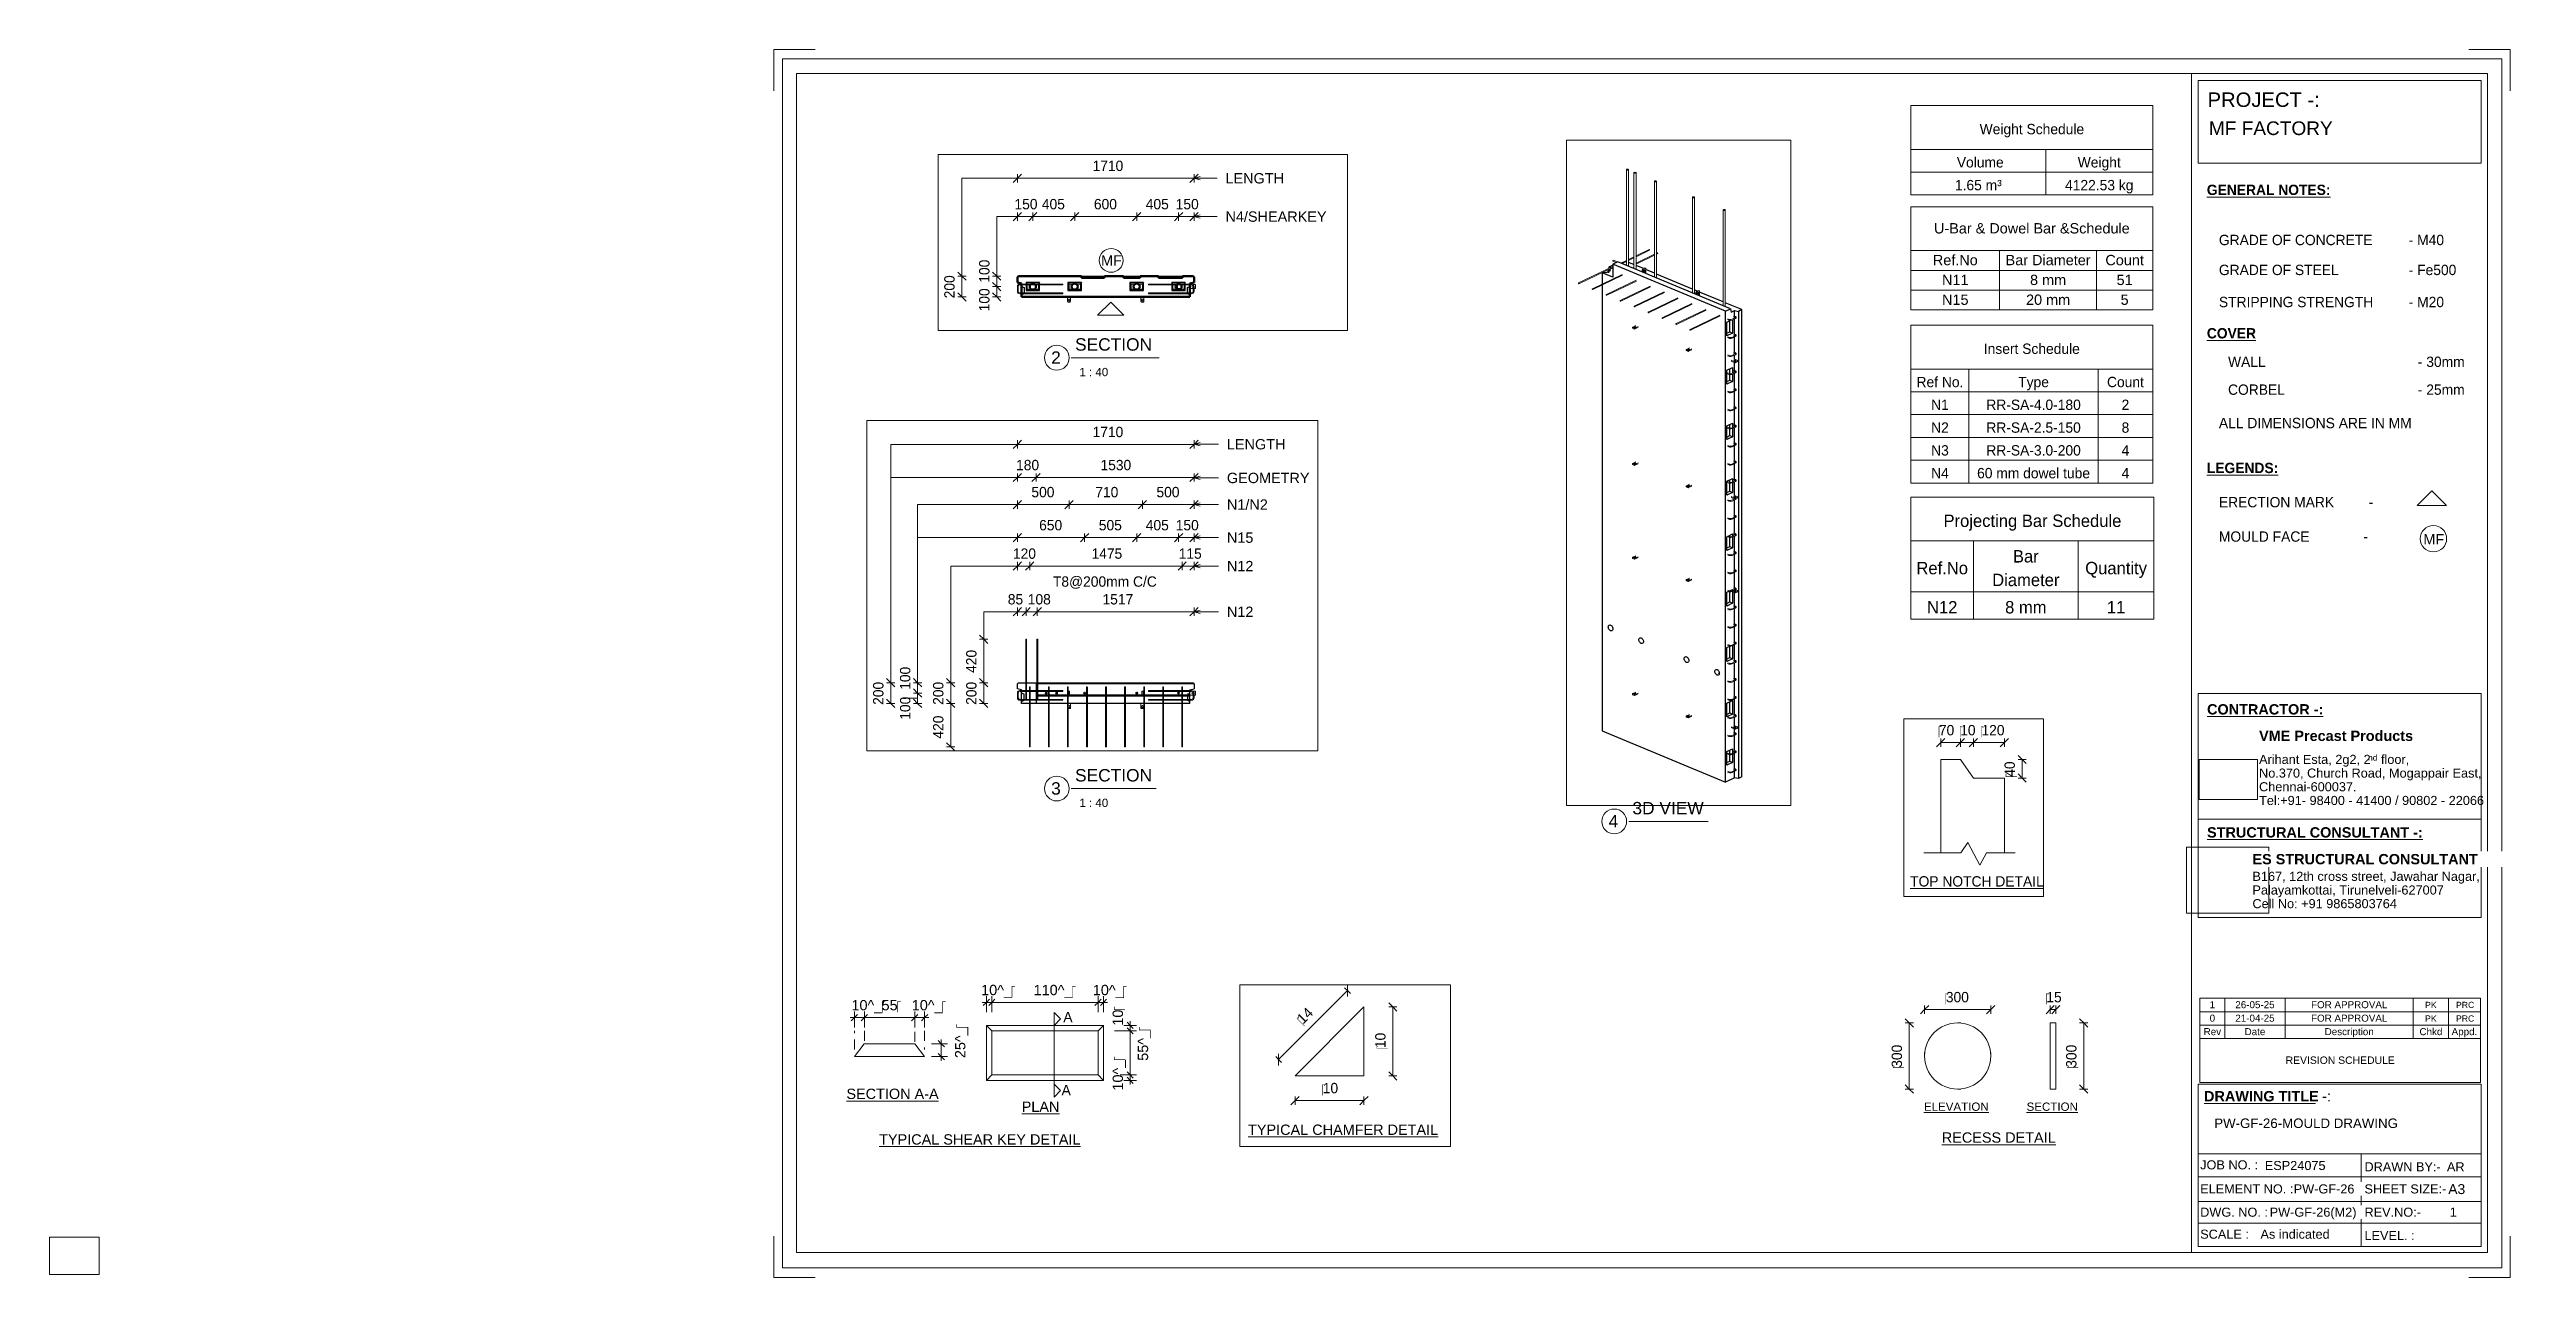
# Paper-space layout 'Layout1' of a CAD drawing. Header units: millimetres. Extents: x 0 to 599, y -1 to 296.
# The model-space entities are those that its viewports show. They can reach past a viewport. Long polylines and large blocks are cut down to what shows.
import ezdxf

# ---------------------------------------------------------------- set-up
doc = ezdxf.new("R2010")
doc.units = ezdxf.units.MM
doc.linetypes.add('Dash', pattern=[6.36, 3.18, -3.18])
doc.linetypes.add('Overhead', pattern=[3.97, 2.38, -1.59])
for name, color, linetype, lineweight in [('A-ANNO-DIMS', 211, 'Continuous', 9), ('A-ANNO-DIMS-1', 211, 'Continuous', 9), ('A-ANNO-DIMS-3', 211, 'Continuous', 9), ('A-ANNO-DIMS-40', 211, 'Continuous', 9), ('A-ANNO-DIMS-80', 211, 'Continuous', 9), ('A-DETL-MBND', 5, 'Continuous', 18), ('A-DETL-THIN', 151, 'Continuous', 18), ('A-FLOR-OVHD', 1, 'Overhead', 18), ('A-GENM', 13, 'Continuous', 18), ('A-WALL', 113, 'Continuous', 25), ('A-WALL-HDLN', 110, 'Dash', 25), ('G-ANNO-SCHD', 231, 'Continuous', 9), ('G-ANNO-TEXT', 231, 'Continuous', 9), ('G-ANNO-TTLB', 6, 'Continuous', 9), ('G-ANNO-TTLB-MEDM', 33, 'Continuous', 9), ('G-ANNO-TTLB-THIN', 151, 'Continuous', 9), ('S-RBAR', 171, 'Continuous', 18)]:
    doc.layers.add(name, color=color, linetype=linetype, lineweight=lineweight)
doc.layers.add('G-ANNO-NPLT', color=191, linetype='Continuous')
doc.styles.add('Arial_1', font='arial.ttf', dxfattribs={"height": 7.5})
doc.styles.add('Arial_10', font='arial.ttf', dxfattribs={"height": 2.3})
doc.styles.add('Arial_11', font='arial.ttf', dxfattribs={"height": 1.8})
doc.styles.add('Arial_12', font='arial.ttf', dxfattribs={"height": 1.7})
doc.styles.add('Arial_13', font='arial.ttf', dxfattribs={"height": 2})
doc.styles.add('Arial_14', font='arial.ttf', dxfattribs={"height": 3})
doc.styles.add('Arial_15', font='arial.ttf', dxfattribs={"height": 1.5})
doc.styles.add('Arial_2', font='arial.ttf', dxfattribs={"height": 100})
doc.styles.add('Arial_3', font='arial.ttf', dxfattribs={"height": 3.5})
doc.styles.add('Arial_4', font='arial.ttf', dxfattribs={"height": 2.2})
doc.styles.add('Arial_5', font='arial.ttf', dxfattribs={"height": 2.4})
doc.styles.add('Arial_6', font='arial.ttf', dxfattribs={"height": 2.5})
doc.styles.add('Arial_7', font='arial.ttf', dxfattribs={"height": 1.42976})
doc.styles.add('Arial_8', font='arial.ttf', dxfattribs={"height": 2.25})
doc.styles.add('Arial_9', font='arial.ttf', dxfattribs={"height": 3.3})
doc.styles.add('Arial_B', font='arialbd.ttf', dxfattribs={"height": 2.5})
doc.styles.add('Nirmala UI', font='Nirmala.ttf', dxfattribs={"height": 3})
doc.styles.add('Nirmala UI Semilight_1', font='NirmalaS.ttf', dxfattribs={"height": 7.5})
doc.styles.add('Nirmala UI Semilight_2', font='NirmalaS.ttf', dxfattribs={"height": 200})
doc.styles.add('Nirmala UI Semilight_3', font='NirmalaS.ttf', dxfattribs={"height": 200})
doc.styles.add('Nirmala UI Semilight_4', font='NirmalaS.ttf', dxfattribs={"height": 100})
doc.styles.add('Nirmala UI Semilight_5', font='NirmalaS.ttf', dxfattribs={"height": 2.5})
doc.styles.add('Nirmala UI Semilight_6', font='NirmalaS.ttf', dxfattribs={"height": 2.5})
doc.styles.add('Nirmala UI Semilight_B', font='', dxfattribs={"height": 2.5})
doc.styles.get('Nirmala UI Semilight_B').set_extended_font_data('Nirmala UI Semilight', bold=True)
doc.dimstyles.new('Arrow_Filled_-_2_5_NI_UI', dxfattribs={"dimscale": 304.8, "dimtxt": 7.85523, "dimasz": 0.019685, "dimexe": 0.009843, "dimexo": 0.0625, "dimgap": 0.009843, "dimtad": 1, "dimdec": 0, "dimzin": 0, "dimdsep": 46, "dimtxsty": 'Nirmala UI Semilight_1', "dimblk1": 'OBLIQUE', "dimblk2": 'OBLIQUE', "dimsah": 1, "dimcen": 0.09, "dimazin": 0, "dimtfac": 1, "dimtdec": 4, "dimtix": 1, "dimtmove": 0, "dimatfit": 3, "dimfxl": 0.009843, "dimfxlon": 1, "dimtvp": 1, "dimtolj": 1, "dimtzin": 0, "dimarcsym": 2})
doc.dimstyles.new('Arrow_Filled_-_2_5_NI_UI_1', dxfattribs={"dimscale": 304.8, "dimtxt": 209.472789, "dimasz": 0.524934, "dimexe": 0.262467, "dimexo": 0.0625, "dimgap": 0.262467, "dimtad": 1, "dimdec": 0, "dimzin": 0, "dimdsep": 46, "dimtxsty": 'Nirmala UI Semilight_2', "dimblk1": 'OBLIQUE', "dimblk2": 'OBLIQUE', "dimsah": 1, "dimcen": 0.09, "dimazin": 0, "dimtfac": 1, "dimtdec": 4, "dimtix": 1, "dimtmove": 2, "dimatfit": 3, "dimfxl": 0.262467, "dimfxlon": 1, "dimtvp": 1, "dimtolj": 1, "dimtzin": 0, "dimarcsym": 2})
doc.dimstyles.new('Arrow_Filled_-_2_5_NI_UI_2', dxfattribs={"dimscale": 304.8, "dimtxt": 209.472789, "dimasz": 0.524934, "dimexe": 0.262467, "dimexo": 0.0625, "dimgap": 0.262467, "dimtad": 1, "dimdec": 0, "dimzin": 0, "dimdsep": 46, "dimtxsty": 'Nirmala UI Semilight_2', "dimblk1": 'OBLIQUE', "dimblk2": 'OBLIQUE', "dimsah": 1, "dimcen": 0.09, "dimazin": 0, "dimtfac": 1, "dimtdec": 4, "dimtix": 1, "dimtmove": 0, "dimatfit": 3, "dimfxl": 0.262467, "dimfxlon": 1, "dimtvp": 1, "dimtolj": 1, "dimtzin": 0, "dimarcsym": 2})
doc.dimstyles.new('Arrow_Filled_-_2_5_NI_UI_3', dxfattribs={"dimscale": 304.8, "dimtxt": 104.736395, "dimasz": 0.262467, "dimexe": 0.131234, "dimexo": 0.0625, "dimgap": 0.131234, "dimtad": 1, "dimdec": 0, "dimzin": 0, "dimdsep": 46, "dimtxsty": 'Nirmala UI Semilight_4', "dimblk1": 'OBLIQUE', "dimblk2": 'OBLIQUE', "dimsah": 1, "dimcen": 0.09, "dimazin": 0, "dimtfac": 1, "dimtdec": 4, "dimtix": 1, "dimtmove": 0, "dimatfit": 3, "dimfxl": 0.131234, "dimfxlon": 1, "dimtvp": 1, "dimtolj": 1, "dimtzin": 0, "dimarcsym": 2})
doc.dimstyles.new('Arrow_Filled_-_2_5_NI_UI_4', dxfattribs={"dimscale": 304.8, "dimtxt": 104.736395, "dimasz": 0.262467, "dimexe": 0.131234, "dimexo": 0.0625, "dimgap": 0.131234, "dimtad": 1, "dimdec": 0, "dimzin": 0, "dimdsep": 46, "dimtxsty": 'Nirmala UI Semilight_4', "dimblk1": 'OBLIQUE', "dimblk2": 'OBLIQUE', "dimsah": 1, "dimcen": 0.09, "dimazin": 0, "dimtfac": 1, "dimtdec": 4, "dimtix": 1, "dimtmove": 2, "dimatfit": 3, "dimfxl": 0.131234, "dimfxlon": 1, "dimtvp": 1, "dimtolj": 1, "dimtzin": 0, "dimarcsym": 2})
doc.dimstyles.new('Arrow_Filled_-_2_5_NI_UI_5', dxfattribs={"dimscale": 304.8, "dimtxt": 104.736395, "dimasz": 0.262467, "dimexe": 0.131234, "dimexo": 0.0625, "dimgap": 0.131234, "dimtad": 1, "dimdec": 0, "dimzin": 0, "dimdsep": 46, "dimtxsty": 'Nirmala UI Semilight_4', "dimblk1": 'OBLIQUE', "dimblk2": 'OBLIQUE', "dimsah": 1, "dimcen": 0.09, "dimazin": 0, "dimtfac": 1, "dimtdec": 4, "dimtix": 1, "dimtmove": 1, "dimatfit": 3, "dimfxl": 0.131234, "dimfxlon": 1, "dimtvp": 1, "dimtolj": 1, "dimtzin": 0, "dimarcsym": 2})
doc.dimstyles.new('Arrow_Filled_-_2_5_NI_UI_6', dxfattribs={"dimscale": 304.8, "dimtxt": 2.61841, "dimasz": 0.006562, "dimexe": 0.003281, "dimexo": 0.0625, "dimgap": 0.003281, "dimtad": 1, "dimdec": 0, "dimzin": 0, "dimdsep": 46, "dimtxsty": 'Nirmala UI Semilight_6', "dimblk1": 'OBLIQUE', "dimblk2": 'OBLIQUE', "dimsah": 1, "dimcen": 0.09, "dimazin": 0, "dimtfac": 1, "dimtdec": 4, "dimtix": 1, "dimtmove": 0, "dimatfit": 3, "dimfxl": 0.003281, "dimfxlon": 1, "dimtvp": 1, "dimtolj": 1, "dimtzin": 0, "dimarcsym": 2})
doc.dimstyles.new('Diagonal_-_2_5mm_Arial', dxfattribs={"dimscale": 304.8, "dimtxt": 2.550648, "dimasz": 0.004921, "dimexe": 0.004921, "dimexo": 0.0625, "dimgap": 0.003281, "dimtad": 1, "dimdec": 0, "dimzin": 0, "dimdsep": 46, "dimtxsty": 'Arial_6', "dimblk1": 'OBLIQUE', "dimblk2": 'OBLIQUE', "dimsah": 1, "dimcen": 0.09, "dimdle": 0.003281, "dimazin": 0, "dimtfac": 1, "dimtdec": 4, "dimtix": 1, "dimtmove": 2, "dimatfit": 3, "dimfxl": 0.007874, "dimfxlon": 1, "dimtvp": 1, "dimtolj": 1, "dimtzin": 0, "dimarcsym": 2})
doc.dimstyles.new('Diagonal_-_2_5mm_Arial_1', dxfattribs={"dimscale": 304.8, "dimtxt": 2.550648, "dimasz": 0.004921, "dimexe": 0.004921, "dimexo": 0.0625, "dimgap": 0.003281, "dimtad": 1, "dimdec": 0, "dimzin": 0, "dimdsep": 46, "dimtxsty": 'Arial_6', "dimblk1": 'OBLIQUE', "dimblk2": 'OBLIQUE', "dimsah": 1, "dimcen": 0.09, "dimdle": 0.003281, "dimazin": 0, "dimtfac": 1, "dimtdec": 4, "dimtix": 1, "dimtmove": 0, "dimatfit": 3, "dimfxl": 0.007874, "dimfxlon": 1, "dimtvp": 1, "dimtolj": 1, "dimtzin": 0, "dimarcsym": 2})
picture_1 = doc.add_image_def('image1.jpg', size_in_pixel=(996, 686))
picture_2 = doc.add_image_def('image2.jpg', size_in_pixel=(1600, 1280))

psp = doc.layouts.get("Layout1")

msp = doc.modelspace()

# ---------------------------------------------------------------- texts
at = {"layer": 'G-ANNO-TEXT', "color": 7, "attachment_point": 1}
for s, insert, char_height, width, style in [('LENGTH', (11722.29, 20493.02), 100, 686.2445, 'Arial_2'), ('GEOMETRY', (11722.29, 20166.74), 100, 965.2317, 'Arial_2'), ('N1/N2', (11722.29, 19909.03), 100, 477.8058, 'Arial_2'), ('N15', (11722.29, 19589.03), 100, 307.848, 'Arial_2'), ('N12', (11722.29, 19314.03), 100, 307.848, 'Arial_2'), ('LENGTH', (6621.61, 19132.73), 100, 686.2445, 'Arial_2'), ('N12', (11722.29, 18872.01), 100, 307.848, 'Arial_2'), ('N4/SHEARKEY', (6621.61, 18762.26), 100, 1180.084, 'Arial_2'), ('MF', (5417.38, 18337.23), 100, 240.5062, 'Arial_2'), ('\\LTYPICAL CHAMFER DETAIL', (-2062.79, 3087.48), 7.5, 166.9113, 'Arial_1'), ('\\LTOP NOTCH DETAIL', (863.47, 1307.17), 200, 2975.864, 'Nirmala UI Semilight_3')]:
    msp.add_mtext(s, dxfattribs=dict(at, insert=insert, char_height=char_height, width=width, style=style))

# ---------------------------------------------------------------- blocks, each defined once
blk = doc.blocks.new('ES-Landscape-A3 - ES-Landscape-A3-502445-PW-GF-26-MOULD DRAWING')
at = {"layer": 'G-ANNO-TTLB'}
for p, q in [((175.24, 296.27), (185.24, 296.27)), ((175.24, 296.27), (175.24, 286.27)), ((595.24, 296.27), (585.24, 296.27)), ((595.24, 296.27), (595.24, 286.27)), ((519.77, 140.54), (588.2, 140.54)), ((519.77, 86.33), (519.77, 140.54)), ((588.2, 86.33), (588.2, 140.54)), ((519.77, 110.14), (588.2, 110.14)), ((519.77, 6.78), (519.77, 46.03)), ((588.2, 6.78), (588.2, 46.03)), ((559.23, 29.2), (559.23, 6.78)), ((175.24, -0.73), (175.24, 9.27)), ((595.24, -0.73), (595.24, 9.27)), ((175.24, -0.73), (185.24, -0.73)), ((595.24, -0.73), (585.24, -0.73))]:
    blk.add_line(p, q, dxfattribs=at)
at = {"layer": 'G-ANNO-TTLB-MEDM'}
for p, q in [((180.73, 290.44), (180.73, 5.31)), ((180.73, 290.44), (589.79, 290.44)), ((518.17, 290.44), (518.17, 5.31)), ((519.77, 268.77), (519.77, 288.77)), ((519.77, 288.77), (588.2, 288.77)), ((588.2, 288.77), (588.2, 268.77)), ((589.79, 290.44), (589.79, 5.31)), ((588.2, 268.77), (519.77, 268.77)), ((519.77, 86.33), (588.2, 86.33)), ((519.77, 6.78), (588.2, 6.78)), ((180.73, 5.31), (589.79, 5.31))]:
    blk.add_line(p, q, dxfattribs=at)
at = {"layer": 'G-ANNO-TTLB-THIN'}
for p, q in [((177.29, 294.03), (177.29, 1.56)), ((593.23, 294.03), (177.29, 294.03)), ((593.23, 1.56), (593.23, 294.03)), ((519.77, 46.03), (588.2, 46.03)), ((519.77, 29.2), (588.2, 29.2)), ((519.77, 23.64), (588.2, 23.64)), ((519.77, 17.68), (588.2, 17.68)), ((519.77, 12.43), (588.2, 12.43)), ((177.29, 1.56), (593.23, 1.56))]:
    blk.add_line(p, q, dxfattribs=at)
at = {"layer": 'G-ANNO-TTLB', "char_height": 2.2, "attachment_point": 1, "style": 'Arial_4'}
for s, insert, width in [('No.370, Church Road, Mogappair East,', (534.5, 122.37), 63.4135), ('Tel:+91- 98400 - 41400 / 90802 - 22066 ', (534.5, 115.75), 65.2574), ('Chennai-600037.', (534.5, 119.06), 27.6582), ('Cell No: +91 9865803764', (532.9, 90.79), 41.0464), ('Palayamkottai, Tirunelveli-627007', (532.9, 94.09), 54.4346), ('JOB NO. :', (520.26, 27.61), 16.5949), ('DRAWN BY:-', (560, 27.14), 21.7257), ('ELEMENT NO. :', (520.26, 21.79), 26.5359), ('SHEET SIZE:-', (560, 21.79), 23.2489), ('DWG. NO. :', (520.26, 16.16), 19.481), ('REV.NO:-', (560, 16.16), 16.0338), ('SCALE :', (520.26, 10.84), 13.8692), ('LEVEL. :', (560, 10.53), 14.3502)]:
    blk.add_mtext(s, dxfattribs=dict(at, insert=insert, width=width))
at = {"layer": 'G-ANNO-TTLB'}
image = blk.add_image(picture_1, insert=(520, 114.84), size_in_units=(14.11, 9.72), dxfattribs=at)
image.dxf.flags = 7
image = blk.add_image(picture_2, insert=(516.95, 87.39), size_in_units=(19.92, 15.93), dxfattribs=at)
image.dxf.flags = 7
at = {"layer": 'G-ANNO-TTLB', "attachment_point": 1, "bg_fill": 3, "box_fill_scale": 1.25, "bg_fill_color": 256, "bg_fill_true_color": 13158600, "bg_fill_transparency": 0}
for s, insert, char_height, width, style in [('PROJECT -:', (522.05, 285.89), 3.5, 33.3502, 'Arial_3'), ('\\LCONTRACTOR -:', (521.92, 137.94), 2.5, 33.9114, 'Arial_B'), ('\\LSTRUCTURAL CONSULTANT -:', (521.92, 108.18), 2.5, 62.8523, 'Arial_B'), ('\\LDRAWING TITLE', (521.19, 44.36), 2.5, 33.4304, 'Arial_B'), ('A3', (580.27, 21.84), 2.4, 4.9705, 'Arial_5')]:
    blk.add_mtext(s, dxfattribs=dict(at, insert=insert, char_height=char_height, width=width, style=style))
at = {"layer": 'G-ANNO-TTLB', "char_height": 2.5, "attachment_point": 1, "style": 'Arial_B', "bg_fill": 3, "box_fill_scale": 1.25, "bg_fill_color": 256, "bg_fill_true_color": 13158600, "bg_fill_transparency": 0}
for s, insert, width in [('VME Precast Products', (534.5, 131.53), 45.135), ('ES STRUCTURAL CONSULTANT', (532.9, 101.7), 65.6582), ('\\fArial|b1|i0|c0|p34|; ', (548.78, 44.36), 1.2025)]:
    blk.add_mtext(s, dxfattribs=dict(at, insert=insert, width=width))
at = {"layer": 'G-ANNO-TTLB', "attachment_point": 1}
for s, insert, char_height, width, style in [('Arihant Esta, 2g2, 2', (534.5, 125.68), 2.2, 31.9873, 'Arial_4'), ('nd', (560.89, 125.72), 1.43, 2.7257, 'Arial_7'), (' floor,', (563.14, 125.68), 2.2, 9.1392, 'Arial_4'), ('B167, 12th cross street, Jawahar Nagar,', (532.9, 97.4), 2.2, 65.1772, 'Arial_4')]:
    blk.add_mtext(s, dxfattribs=dict(at, insert=insert, char_height=char_height, width=width, style=style))
at = {"layer": 'G-ANNO-TTLB', "insert": (549.77, 44.36), "char_height": 2.5, "width": 2.6456, "attachment_point": 1, "style": 'Arial_6', "bg_fill": 3, "box_fill_scale": 1.25, "bg_fill_color": 256, "bg_fill_true_color": 13158600, "bg_fill_transparency": 0}
blk.add_mtext('-:', dxfattribs=at)
blk = doc.blocks.new('DIMBLOCK40-PW-GF-26-MOULD DRAWING')
at = {"layer": 'A-ANNO-DIMS-1'}
for p, q in [((261.42, 60.25), (259.86, 60.25)), ((261.42, 61.25), (261.42, 58.94)), ((261.42, 60.25), (262.92, 60.25)), ((261.42, 58.94), (257.61, 58.94)), ((261.42, 58.94), (262.92, 58.94))]:
    blk.add_line(p, q, dxfattribs=at)
at = {"layer": 'A-ANNO-DIMS-1', "lineweight": 35}
for p, q in [((261.42, 60.25), (260.67, 61)), ((261.42, 60.25), (262.17, 59.5)), ((261.42, 58.94), (260.67, 59.69)), ((261.42, 58.94), (262.17, 58.19))]:
    blk.add_line(p, q, dxfattribs=at)
at = {"layer": 'A-ANNO-DIMS-1', "color": 0, "insert": (257.17, 60.17), "char_height": 2.5, "width": 4.6147, "attachment_point": 1, "rotation": 90, "line_spacing_factor": 0.941778, "style": 'Arial_6'}
blk.add_mtext('10\\fArial|b0|i0|c254|p34|;\u202a', dxfattribs=at)
blk = doc.blocks.new('_Oblique')
at = {"color": 0, "linetype": 'ByBlock', "lineweight": -2}
blk.add_line((-0.5, -0.5), (0.5, 0.5), dxfattribs=at)
blk = doc.blocks.new('DIMBLOCK41-PW-GF-26-MOULD DRAWING')
at = {"layer": 'A-ANNO-DIMS-1'}
for p, q in [((261.42, 58.94), (257.61, 58.94)), ((261.42, 58.94), (261.42, 48.26)), ((261.42, 58.94), (262.92, 58.94)), ((261.42, 48.26), (259.02, 48.26)), ((261.42, 48.26), (262.92, 48.26))]:
    blk.add_line(p, q, dxfattribs=at)
at = {"layer": 'A-ANNO-DIMS-1', "lineweight": 35}
for p, q in [((261.42, 58.94), (260.67, 59.69)), ((261.42, 58.94), (262.17, 58.19)), ((261.42, 48.26), (260.67, 49.01)), ((261.42, 48.26), (262.17, 47.51))]:
    blk.add_line(p, q, dxfattribs=at)
at = {"layer": 'A-ANNO-DIMS-1', "color": 0, "insert": (263.26, 51.68), "char_height": 2.5, "width": 4.6147, "attachment_point": 1, "rotation": 90, "line_spacing_factor": 0.941778, "style": 'Arial_6'}
blk.add_mtext('55^_\\fArial|b0|i0|c254|p34|;\u202a', dxfattribs=at)
blk = doc.blocks.new('DIMBLOCK42-PW-GF-26-MOULD DRAWING')
at = {"layer": 'A-ANNO-DIMS-1'}
for p, q in [((261.42, 48.26), (259.02, 48.26)), ((261.42, 48.26), (261.42, 45.95)), ((261.42, 48.26), (262.92, 48.26)), ((261.42, 46.95), (259.86, 46.95)), ((261.42, 46.95), (262.92, 46.95))]:
    blk.add_line(p, q, dxfattribs=at)
at = {"layer": 'A-ANNO-DIMS-1', "lineweight": 35}
for p, q in [((261.42, 48.26), (260.67, 49.01)), ((261.42, 48.26), (262.17, 47.51)), ((261.42, 46.95), (260.67, 47.7)), ((261.42, 46.95), (262.17, 46.2))]:
    blk.add_line(p, q, dxfattribs=at)
at = {"layer": 'A-ANNO-DIMS-1', "color": 0, "insert": (257.17, 44.47), "char_height": 2.5, "width": 4.6147, "attachment_point": 1, "rotation": 90, "line_spacing_factor": 0.941778, "style": 'Arial_6'}
blk.add_mtext('10^_\\fArial|b0|i0|c254|p34|;\u202a', dxfattribs=at)
blk = doc.blocks.new('DIMBLOCK43-PW-GF-26-MOULD DRAWING')
at = {"layer": 'A-ANNO-DIMS-1'}
for p, q in [((226.62, 65.8), (226.62, 67.3)), ((227.94, 65.8), (227.94, 67.3)), ((225.62, 65.8), (227.94, 65.8)), ((226.62, 65.8), (226.62, 63.4)), ((227.94, 65.8), (227.94, 63.4))]:
    blk.add_line(p, q, dxfattribs=at)
at = {"layer": 'A-ANNO-DIMS-1', "lineweight": 35}
for p, q in [((226.62, 65.8), (227.37, 66.55)), ((227.94, 65.8), (228.69, 66.55)), ((226.62, 65.8), (225.87, 65.05)), ((227.94, 65.8), (227.19, 65.05))]:
    blk.add_line(p, q, dxfattribs=at)
at = {"layer": 'A-ANNO-DIMS-1', "color": 0, "insert": (225.36, 70.05), "char_height": 2.5, "width": 4.6147, "attachment_point": 1, "line_spacing_factor": 0.941778, "style": 'Arial_6'}
blk.add_mtext('10^_\\fArial|b0|i0|c254|p34|;\u202a', dxfattribs=at)
blk = doc.blocks.new('DIMBLOCK44-PW-GF-26-MOULD DRAWING')
at = {"layer": 'A-ANNO-DIMS-1'}
for p, q in [((227.94, 65.8), (227.94, 67.3)), ((253.65, 65.8), (253.65, 67.3)), ((227.94, 65.8), (253.65, 65.8)), ((227.94, 65.8), (227.94, 63.4)), ((253.65, 65.8), (253.65, 63.4))]:
    blk.add_line(p, q, dxfattribs=at)
at = {"layer": 'A-ANNO-DIMS-1', "lineweight": 35}
for p, q in [((227.94, 65.8), (228.69, 66.55)), ((253.65, 65.8), (254.4, 66.55)), ((227.94, 65.8), (227.19, 65.05)), ((253.65, 65.8), (252.9, 65.05))]:
    blk.add_line(p, q, dxfattribs=at)
at = {"layer": 'A-ANNO-DIMS-1', "color": 0, "insert": (238.05, 70.05), "char_height": 2.5, "width": 6.5924, "attachment_point": 1, "line_spacing_factor": 0.941778, "style": 'Arial_6'}
blk.add_mtext('110^_\\fArial|b0|i0|c254|p34|;\u202a', dxfattribs=at)
blk = doc.blocks.new('DIMBLOCK45-PW-GF-26-MOULD DRAWING')
at = {"layer": 'A-ANNO-DIMS-1'}
for p, q in [((253.65, 65.8), (253.65, 67.3)), ((254.96, 65.8), (254.96, 67.3)), ((253.65, 65.8), (255.96, 65.8)), ((253.65, 65.8), (253.65, 63.4)), ((254.96, 65.8), (254.96, 63.4))]:
    blk.add_line(p, q, dxfattribs=at)
at = {"layer": 'A-ANNO-DIMS-1', "lineweight": 35}
for p, q in [((253.65, 65.8), (254.4, 66.55)), ((254.96, 65.8), (255.71, 66.55)), ((253.65, 65.8), (252.9, 65.05)), ((254.96, 65.8), (254.21, 65.05))]:
    blk.add_line(p, q, dxfattribs=at)
at = {"layer": 'A-ANNO-DIMS-1', "color": 0, "insert": (252.38, 70.05), "char_height": 2.5, "width": 4.6147, "attachment_point": 1, "line_spacing_factor": 0.941778, "style": 'Arial_6'}
blk.add_mtext('10^_\\fArial|b0|i0|c254|p34|;\u202a', dxfattribs=at)
blk = doc.blocks.new('DIMBLOCK46-PW-GF-26-MOULD DRAWING')
at = {"layer": 'A-ANNO-DIMS-1'}
for p, q in [((215.72, 55.8), (213.32, 55.8)), ((215.72, 56.8), (215.72, 51.7)), ((215.72, 55.8), (217.22, 55.8)), ((215.72, 52.7), (213.32, 52.7)), ((215.72, 52.7), (217.22, 52.7))]:
    blk.add_line(p, q, dxfattribs=at)
at = {"layer": 'A-ANNO-DIMS-1', "lineweight": 35}
for p, q in [((215.72, 55.8), (214.97, 56.55)), ((215.72, 55.8), (216.47, 55.05)), ((215.72, 52.7), (214.97, 53.45)), ((215.72, 52.7), (216.47, 51.95))]:
    blk.add_line(p, q, dxfattribs=at)
at = {"layer": 'A-ANNO-DIMS-1', "color": 0, "insert": (219.05, 52.32), "char_height": 2.5, "width": 4.6147, "attachment_point": 1, "rotation": 90, "line_spacing_factor": 0.941778, "style": 'Arial_6'}
blk.add_mtext('25^_\\fArial|b0|i0|c254|p34|;\u202a', dxfattribs=at)
blk = doc.blocks.new('DIMBLOCK47-PW-GF-26-MOULD DRAWING')
at = {"layer": 'A-ANNO-DIMS-1'}
for p, q in [((193.7, 62.13), (197.11, 62.13)), ((194.7, 62.13), (194.7, 63.63)), ((194.7, 62.13), (194.7, 59.73)), ((197.11, 62.13), (197.11, 63.63)), ((197.11, 62.13), (197.11, 59.73))]:
    blk.add_line(p, q, dxfattribs=at)
at = {"layer": 'A-ANNO-DIMS-1', "lineweight": 35}
for p, q in [((194.7, 62.13), (193.95, 61.38)), ((194.7, 62.13), (195.45, 62.88)), ((197.11, 62.13), (196.36, 61.38)), ((197.11, 62.13), (197.86, 62.88))]:
    blk.add_line(p, q, dxfattribs=at)
at = {"layer": 'A-ANNO-DIMS-1', "color": 0, "insert": (193.99, 66.38), "char_height": 2.5, "width": 4.6147, "attachment_point": 1, "line_spacing_factor": 0.941778, "style": 'Arial_6'}
blk.add_mtext('10^_\\fArial|b0|i0|c254|p34|;\u202a', dxfattribs=at)
blk = doc.blocks.new('DIMBLOCK48-PW-GF-26-MOULD DRAWING')
at = {"layer": 'A-ANNO-DIMS-1', "lineweight": 35}
for p, q in [((197.11, 62.13), (196.36, 61.38)), ((197.11, 62.13), (197.86, 62.88)), ((209.3, 62.13), (208.55, 61.38)), ((209.3, 62.13), (210.05, 62.88))]:
    blk.add_line(p, q, dxfattribs=at)
at = {"layer": 'A-ANNO-DIMS-1'}
for p, q in [((197.11, 62.13), (197.11, 63.63)), ((197.11, 62.13), (209.3, 62.13)), ((197.11, 62.13), (197.11, 59.73)), ((209.3, 62.13), (209.3, 63.63)), ((209.3, 62.13), (209.3, 59.73))]:
    blk.add_line(p, q, dxfattribs=at)
at = {"layer": 'A-ANNO-DIMS-1', "color": 0, "insert": (201.28, 66.38), "char_height": 2.5, "width": 4.6147, "attachment_point": 1, "line_spacing_factor": 0.941778, "style": 'Arial_6'}
blk.add_mtext('55\\fArial|b0|i0|c254|p34|;\u202a', dxfattribs=at)
blk = doc.blocks.new('DIMBLOCK49-PW-GF-26-MOULD DRAWING')
at = {"layer": 'A-ANNO-DIMS-1', "lineweight": 35}
for p, q in [((209.3, 62.13), (208.55, 61.38)), ((209.3, 62.13), (210.05, 62.88)), ((211.7, 62.13), (210.95, 61.38)), ((211.7, 62.13), (212.45, 62.88))]:
    blk.add_line(p, q, dxfattribs=at)
at = {"layer": 'A-ANNO-DIMS-1'}
for p, q in [((209.3, 62.13), (209.3, 63.63)), ((209.3, 62.13), (212.7, 62.13)), ((209.3, 62.13), (209.3, 59.73)), ((211.7, 62.13), (211.7, 63.63)), ((211.7, 62.13), (211.7, 59.73))]:
    blk.add_line(p, q, dxfattribs=at)
at = {"layer": 'A-ANNO-DIMS-1', "color": 0, "insert": (208.58, 66.38), "char_height": 2.5, "width": 4.6147, "attachment_point": 1, "line_spacing_factor": 0.941778, "style": 'Arial_6'}
blk.add_mtext('10^_\\fArial|b0|i0|c254|p34|;\u202a', dxfattribs=at)
blk = doc.blocks.new('DIMBLOCK50-PW-GF-26-MOULD DRAWING')
at = {"layer": 'A-ANNO-DIMS-1'}
for p, q in [((449.88, 60.84), (448.88, 61.84)), ((449.88, 60.84), (448.88, 60.84)), ((449.88, 44.84), (449.88, 60.84)), ((449.88, 60.84), (450.88, 59.84)), ((449.88, 60.84), (450.88, 60.84)), ((449.88, 44.84), (448.88, 45.84)), ((449.88, 44.84), (448.88, 44.84)), ((449.88, 44.84), (450.88, 43.84)), ((449.88, 44.84), (450.88, 44.84))]:
    blk.add_line(p, q, dxfattribs=at)
at = {"layer": 'A-ANNO-DIMS-1', "color": 0, "insert": (445.62, 49.99), "char_height": 2.5, "width": 6.8555, "attachment_point": 1, "rotation": 90, "line_spacing_factor": 1.142579, "style": 'Nirmala UI Semilight_6'}
blk.add_mtext('\u202a300', dxfattribs=at)
blk = doc.blocks.new('DIMBLOCK51-PW-GF-26-MOULD DRAWING')
at = {"layer": 'A-ANNO-DIMS-1'}
for p, q in [((453.59, 64.07), (452.59, 63.07)), ((453.59, 64.07), (454.59, 65.07)), ((453.59, 64.07), (453.59, 65.07)), ((453.59, 64.07), (469.59, 64.07)), ((453.59, 64.07), (453.59, 63.07)), ((469.59, 64.07), (468.59, 63.07)), ((469.59, 64.07), (470.59, 65.07)), ((469.59, 64.07), (469.59, 65.07)), ((469.59, 64.07), (469.59, 63.07))]:
    blk.add_line(p, q, dxfattribs=at)
at = {"layer": 'A-ANNO-DIMS-1', "color": 0, "insert": (458.73, 68.33), "char_height": 2.5, "width": 6.8555, "attachment_point": 1, "line_spacing_factor": 1.142579, "style": 'Nirmala UI Semilight_6'}
blk.add_mtext('\u202a300', dxfattribs=at)
blk = doc.blocks.new('DIMBLOCK52-PW-GF-26-MOULD DRAWING')
at = {"layer": 'A-ANNO-DIMS-1'}
for p, q in [((483.97, 64.07), (482.97, 63.07)), ((483.97, 64.07), (484.97, 65.07)), ((483.97, 64.07), (483.97, 65.07)), ((483.97, 64.07), (485.34, 64.07)), ((483.97, 64.07), (483.97, 63.07)), ((485.34, 64.07), (484.34, 63.07)), ((485.34, 64.07), (486.34, 65.07)), ((485.34, 64.07), (485.34, 65.07)), ((485.34, 64.07), (485.34, 63.07))]:
    blk.add_line(p, q, dxfattribs=at)
at = {"layer": 'A-ANNO-DIMS-1', "color": 0, "insert": (483.04, 68.33), "char_height": 2.5, "width": 3.8848, "attachment_point": 1, "line_spacing_factor": 1.142579, "style": 'Nirmala UI Semilight_6'}
blk.add_mtext('\u202a15', dxfattribs=at)
blk = doc.blocks.new('DIMBLOCK53-PW-GF-26-MOULD DRAWING')
at = {"layer": 'A-ANNO-DIMS-1'}
for p, q in [((492.09, 60.84), (491.09, 61.84)), ((492.09, 60.84), (491.09, 60.84)), ((492.09, 60.84), (492.09, 44.84)), ((492.09, 60.84), (493.09, 59.84)), ((492.09, 60.84), (493.09, 60.84)), ((492.09, 44.84), (491.09, 45.84)), ((492.09, 44.84), (491.09, 44.84)), ((492.09, 44.84), (493.09, 43.84)), ((492.09, 44.84), (493.09, 44.84))]:
    blk.add_line(p, q, dxfattribs=at)
at = {"layer": 'A-ANNO-DIMS-1', "color": 0, "insert": (487.83, 49.99), "char_height": 2.5, "width": 6.8555, "attachment_point": 1, "rotation": 90, "line_spacing_factor": 1.142579, "style": 'Nirmala UI Semilight_6'}
blk.add_mtext('\u202a300', dxfattribs=at)
blk = doc.blocks.new('Viewport - M_View Title-1040-PW-GF-26-MOULD DRAWING')
at = {"layer": 'G-ANNO-TTLB'}
for start, end in [(360, 180), (180, 0)]:
    blk.add_arc((-3.5, 0), 3, start, end, dxfattribs=at)
blk = doc.blocks.new('Rebar Bar - Part 1814174108-431004-3D Ortho')
at = {"layer": 'S-RBAR'}
for p, q in [((15039.11, 8975.85), (15039.11, 8049.41)), ((15059.11, 8041.07), (15059.11, 8975.85))]:
    blk.add_line(p, q, dxfattribs=at)
for points in [[(15056.42, 8972.8, 0), (15057.94, 8973.75, 0), (15058.85, 8974.84, 0), (15059.1, 8976.01, 0), (15058.67, 8977.16, 0), (15057.59, 8978.22, 0), (15055.93, 8979.12, 0), (15053.8, 8979.8, 0), (15051.35, 8980.21, 0), (15048.76, 8980.32, 0), (15046.18, 8980.12, 0), (15043.81, 8979.64, 0), (15041.79, 8978.9, 0)], [(15041.79, 8978.9, 0), (15040.28, 8977.95, 0), (15039.36, 8976.85, 0), (15039.11, 8975.69, 0), (15039.55, 8974.54, 0), (15040.63, 8973.48, 0), (15042.29, 8972.58, 0), (15044.42, 8971.9, 0), (15046.86, 8971.49, 0), (15049.46, 8971.38, 0), (15052.04, 8971.57, 0), (15054.41, 8972.05, 0), (15056.42, 8972.8, 0)]]:
    blk.add_polyline3d(points, dxfattribs=at)
blk = doc.blocks.new('Rebar Bar - Part 3166313199-431004-3D Ortho')
at = {"layer": 'S-RBAR'}
for p, q in [((15452.76, 7822.45), (15439.43, 7828.01)), ((15436.36, 7820.62), (15449.68, 7815.07))]:
    blk.add_line(p, q, dxfattribs=at)
blk = doc.blocks.new('Rebar Bar - Part 2227165887-431004-3D Ortho')
at = {"layer": 'S-RBAR'}
for points in [[(15453.95, 7802.51, 0), (15460.21, 7807.65, 0), (15460.72, 7815.88, 0), (15454.72, 7821.53, 0), (15452.76, 7822.45, 0)], [(15450.48, 7809.72, 0), (15453.56, 7812.12, 0), (15453.22, 7812.82, 0), (15449.68, 7815.07, 0)]]:
    blk.add_polyline3d(points, dxfattribs=at)
blk = doc.blocks.new('Rebar Bar - Part 981547073-431004-3D Ortho')
at = {"layer": 'S-RBAR'}
for p, q in [((15450.48, 7809.72), (15419.12, 7794.67)), ((15422.59, 7787.46), (15453.95, 7802.51))]:
    blk.add_line(p, q, dxfattribs=at)
blk = doc.blocks.new('Rebar Bar - Part 2227165887-V1-3D Ortho')
at = {"layer": 'S-RBAR'}
for points in [[(15419.12, 7794.67, 0), (15410.7, 7792.47, 0), (15399.52, 7792.79, 0), (15394.13, 7794.31, 0)], [(15422.59, 7787.46, 0), (15411.25, 7784.48, 0), (15397.84, 7784.96, 0), (15391.05, 7786.93, 0)]]:
    blk.add_polyline3d(points, dxfattribs=at)
blk = doc.blocks.new('Rebar Bar - Part 3131074535-431004-3D Ortho')
at = {"layer": 'S-RBAR'}
for p, q in [((15394.13, 7794.31), (15380.8, 7799.86)), ((15377.73, 7792.48), (15391.05, 7786.93))]:
    blk.add_line(p, q, dxfattribs=at)
blk = doc.blocks.new('Rebar Bar - Part 3131074535-V2-3D Ortho')
at = {"layer": 'S-RBAR'}
for p, q in [((15394.13, 7268.95), (15371.34, 7278.45)), ((15371.34, 7269.79), (15391.05, 7261.57))]:
    blk.add_line(p, q, dxfattribs=at)
blk = doc.blocks.new('Rebar Bar - Part 3131074535-V3-3D Ortho')
at = {"layer": 'S-RBAR'}
for p, q in [((15377.73, 6391.53), (15391.05, 6385.98)), ((15394.13, 6393.36), (15380.88, 6398.89))]:
    blk.add_line(p, q, dxfattribs=at)
blk = doc.blocks.new('Rebar Bar - Part 2227165887-V4-3D Ortho')
at = {"layer": 'S-RBAR'}
blk.add_polyline3d([(15453.95, 6051.33, 0), (15460.21, 6056.46, 0), (15460.3, 6057.98, 0)], dxfattribs=at)
blk = doc.blocks.new('Rebar Bar - Part 981547073-V5-3D Ortho')
at = {"layer": 'S-RBAR'}
for p, q in [((15446.6, 6056.67), (15419.12, 6043.49)), ((15422.59, 6036.27), (15453.95, 6051.33))]:
    blk.add_line(p, q, dxfattribs=at)
blk = doc.blocks.new('Rebar Bar - Part 3131074535-V6-3D Ortho')
at = {"layer": 'S-RBAR'}
for p, q in [((15394.13, 5692.89), (15380.8, 5698.44)), ((15373.96, 5692.63), (15391.05, 5685.51))]:
    blk.add_line(p, q, dxfattribs=at)
blk = doc.blocks.new('Rebar Bar - Part 3166313199-V7-3D Ortho')
at = {"layer": 'S-RBAR'}
for p, q in [((15452.76, 5545.92), (15439.17, 5551.58)), ((15436.36, 5544.09), (15449.68, 5538.53))]:
    blk.add_line(p, q, dxfattribs=at)
blk = doc.blocks.new('Rebar Bar - Part 3131074535-V8-3D Ortho')
at = {"layer": 'S-RBAR'}
for p, q in [((15394.13, 3416.35), (15380.89, 3421.87)), ((15377.73, 3414.52), (15391.05, 3408.97))]:
    blk.add_line(p, q, dxfattribs=at)
blk = doc.blocks.new('RR spread anchor face based - RR-SA-2_5-150-1726819-3D Ortho')
at = {"layer": 'A-GENM'}
for p, q in [((14490.77, 7734.33), (14460.09, 7719.61)), ((14460.09, 7719.61), (14458.51, 7717.21)), ((14473.1, 7720.6), (14477.19, 7722.57)), ((14482.04, 7710.46), (14512.72, 7725.19)), ((14487.43, 7718.3), (14483.34, 7716.34)), ((14458.51, 7717.21), (14476.8, 7709.59)), ((14458.51, 7717.21), (14458.51, 7708.27)), ((14476.8, 7709.59), (14482.04, 7710.46)), ((14476.8, 7709.59), (14476.8, 7700.64)), ((14512.72, 7716.24), (14482.04, 7701.52)), ((14482.04, 7710.46), (14482.04, 7701.52)), ((14476.8, 7700.64), (14458.51, 7708.27)), ((14482.04, 7701.52), (14476.8, 7700.64))]:
    blk.add_line(p, q, dxfattribs=at)
for points in [[(14483.34, 7716.34, 0), (14481.93, 7715.82, 0), (14480.27, 7715.48, 0), (14478.47, 7715.34, 0), (14476.65, 7715.42, 0), (14474.94, 7715.7, 0), (14473.45, 7716.18, 0), (14472.29, 7716.81, 0), (14471.53, 7717.55, 0), (14471.23, 7718.36, 0)], [(14471.4, 7719.17, 0), (14472.04, 7719.94, 0), (14473.1, 7720.6, 0)], [(14477.19, 7722.57, 0), (14478.6, 7723.09, 0), (14480.26, 7723.43, 0), (14482.07, 7723.56, 0), (14483.88, 7723.48, 0), (14485.6, 7723.2, 0), (14487.08, 7722.72, 0), (14488.25, 7722.09, 0), (14489.01, 7721.35, 0), (14489.31, 7720.54, 0), (14489.13, 7719.73, 0), (14488.49, 7718.96, 0), (14487.43, 7718.3, 0)]]:
    blk.add_polyline3d(points, dxfattribs=at)
blk = doc.blocks.new('RR spread anchor face based - RR-SA-2_5-150-V9-3D Ortho')
at = {"layer": 'A-GENM'}
for p, q in [((15010.07, 3971.47), (14979.52, 3956.81)), ((14979.52, 3956.81), (14977.94, 3954.41)), ((14992.53, 3957.8), (14996.62, 3959.77)), ((15001.47, 3947.66), (15032.15, 3962.39)), ((15006.86, 3955.5), (15002.77, 3953.54)), ((14977.94, 3954.41), (14996.23, 3946.79)), ((14977.94, 3954.41), (14977.94, 3945.47)), ((14996.23, 3946.79), (15001.47, 3947.66)), ((14996.23, 3946.79), (14996.23, 3937.84)), ((15032.15, 3953.44), (15001.47, 3938.72)), ((15001.47, 3947.66), (15001.47, 3938.72)), ((14996.23, 3937.84), (14977.94, 3945.47)), ((15001.47, 3938.72), (14996.23, 3937.84))]:
    blk.add_line(p, q, dxfattribs=at)
for points in [[(15002.77, 3953.54, 0), (15001.36, 3953.02, 0), (14999.7, 3952.68, 0), (14997.9, 3952.54, 0), (14996.08, 3952.62, 0), (14994.37, 3952.9, 0), (14992.88, 3953.38, 0), (14991.72, 3954.01, 0), (14990.96, 3954.75, 0), (14990.66, 3955.56, 0)], [(14990.83, 3956.37, 0), (14991.47, 3957.14, 0), (14992.53, 3957.8, 0)], [(14996.62, 3959.77, 0), (14998.03, 3960.29, 0), (14999.69, 3960.63, 0), (15001.5, 3960.76, 0), (15003.31, 3960.68, 0), (15005.03, 3960.4, 0), (15006.51, 3959.92, 0), (15007.68, 3959.29, 0), (15008.44, 3958.55, 0), (15008.74, 3957.74, 0), (15008.56, 3956.93, 0), (15007.92, 3956.16, 0), (15006.86, 3955.5, 0)]]:
    blk.add_polyline3d(points, dxfattribs=at)
blk = doc.blocks.new('RR spread anchor face based - RR-SA-3_0-200-1726827-3D Ortho')
at = {"layer": 'A-GENM'}
for p, q in [((15476.09, 7396.98), (15439.51, 7412.23)), ((15412.24, 7399.14), (15448.82, 7383.89)), ((15453.01, 7399.88), (15455.94, 7398.66)), ((15448.82, 7374.95), (15412.24, 7390.2)), ((15443.67, 7392.77), (15440.74, 7393.99)), ((15454.18, 7383.18), (15478.05, 7394.64)), ((15478.05, 7394.64), (15476.09, 7396.98)), ((15478.05, 7385.69), (15478.05, 7394.64)), ((15448.82, 7383.89), (15454.18, 7383.18)), ((15448.82, 7374.95), (15448.82, 7383.89)), ((15478.05, 7385.69), (15454.18, 7374.24)), ((15454.18, 7374.24), (15454.18, 7383.18)), ((15454.18, 7374.24), (15448.82, 7374.95))]:
    blk.add_line(p, q, dxfattribs=at)
for points in [[(15438.1, 7397.84, 0), (15438.93, 7398.82, 0), (15440.29, 7399.68, 0), (15442.1, 7400.35, 0), (15444.24, 7400.78, 0), (15446.56, 7400.96, 0), (15448.9, 7400.85, 0), (15451.1, 7400.49, 0), (15453.01, 7399.88, 0)], [(15455.94, 7398.66, 0), (15457.43, 7397.85, 0), (15458.41, 7396.89, 0), (15458.8, 7395.85, 0), (15458.57, 7394.81, 0), (15457.75, 7393.82, 0), (15456.39, 7392.97, 0), (15454.57, 7392.3, 0), (15452.44, 7391.86, 0), (15450.12, 7391.69, 0), (15447.78, 7391.79, 0), (15445.58, 7392.16, 0), (15443.67, 7392.77, 0)], [(15440.74, 7393.99, 0), (15439.24, 7394.8, 0), (15438.27, 7395.75, 0), (15437.88, 7396.79, 0)], [(15450.15, 7391.74, 0), (15448.9, 7391.91, 0), (15446.56, 7392.01, 0)]]:
    blk.add_polyline3d(points, dxfattribs=at)
blk = doc.blocks.new('RR spread anchor face based - RR-SA-3_0-200-V10-3D Ortho')
at = {"layer": 'A-GENM'}
for p, q in [((15447.75, 5181.72), (15439.44, 5185.18)), ((15476.09, 5169.9), (15457.19, 5177.78)), ((15409.65, 5173.14), (15420.61, 5168.57)), ((15453.01, 5172.8), (15455.94, 5171.58)), ((15478.05, 5167.56), (15476.09, 5169.9)), ((15406.68, 5165.43), (15399.68, 5168.35)), ((15430.32, 5164.52), (15448.82, 5156.81)), ((15443.67, 5165.69), (15440.74, 5166.91)), ((15454.18, 5156.11), (15478.05, 5167.56)), ((15478.05, 5158.62), (15478.05, 5167.56)), ((15448.82, 5147.87), (15420.14, 5159.82)), ((15448.82, 5156.81), (15454.18, 5156.11)), ((15448.82, 5147.87), (15448.82, 5156.81)), ((15478.05, 5158.62), (15454.18, 5147.16)), ((15454.18, 5147.16), (15454.18, 5156.11)), ((15454.18, 5147.16), (15448.82, 5147.87))]:
    blk.add_line(p, q, dxfattribs=at)
for points in [[(15455.94, 5171.58, 0), (15457.43, 5170.77, 0), (15458.41, 5169.81, 0), (15458.8, 5168.78, 0), (15458.57, 5167.73, 0), (15457.75, 5166.74, 0), (15456.39, 5165.89, 0), (15454.57, 5165.22, 0), (15452.44, 5164.78, 0), (15450.12, 5164.61, 0), (15447.78, 5164.71, 0), (15445.58, 5165.08, 0), (15443.67, 5165.69, 0)], [(15449.55, 5173.7, 0), (15451.1, 5173.41, 0), (15453.01, 5172.8, 0)], [(15440.74, 5166.91, 0), (15439.24, 5167.72, 0), (15438.49, 5168.39, 0)], [(15450.15, 5164.66, 0), (15448.9, 5164.83, 0), (15446.56, 5164.93, 0)]]:
    blk.add_polyline3d(points, dxfattribs=at)
blk = doc.blocks.new('Rebar Bar - Part 1386382727-431004-3D Ortho')
at = {"layer": 'S-RBAR'}
for p, q in [((15335.4, 8852.34), (15335.4, 7925.9)), ((15355.4, 7917.57), (15355.4, 8852.34))]:
    blk.add_line(p, q, dxfattribs=at)
for points in [[(15338.09, 8855.39, 0), (15336.57, 8854.44, 0), (15335.66, 8853.34, 0), (15335.41, 8852.18, 0), (15335.84, 8851.03, 0), (15336.92, 8849.97, 0), (15338.59, 8849.07, 0), (15340.71, 8848.39, 0), (15343.16, 8847.98, 0), (15345.76, 8847.87, 0), (15348.33, 8848.06, 0), (15350.7, 8848.55, 0), (15352.72, 8849.29, 0)], [(15352.72, 8849.29, 0), (15354.23, 8850.24, 0), (15355.15, 8851.33, 0), (15355.4, 8852.5, 0), (15354.96, 8853.65, 0), (15353.88, 8854.71, 0), (15352.22, 8855.61, 0), (15350.09, 8856.29, 0), (15347.65, 8856.7, 0), (15345.05, 8856.81, 0), (15342.48, 8856.62, 0), (15340.1, 8856.13, 0), (15338.09, 8855.39, 0)]]:
    blk.add_polyline3d(points, dxfattribs=at)
blk = doc.blocks.new('Rebar Bar - Part 125078147-431004-3D Ortho')
at = {"layer": 'S-RBAR'}
for p, q in [((14398.96, 9242.69), (14398.96, 8316.25)), ((14418.96, 8307.91), (14418.96, 9242.69))]:
    blk.add_line(p, q, dxfattribs=at)
for points in [[(14401.65, 9245.74, 0), (14400.13, 9244.79, 0), (14399.22, 9243.69, 0), (14398.97, 9242.53, 0), (14399.4, 9241.38, 0), (14400.49, 9240.32, 0), (14402.15, 9239.41, 0), (14404.27, 9238.74, 0), (14406.72, 9238.33, 0), (14409.32, 9238.22, 0), (14411.89, 9238.41, 0), (14414.27, 9238.89, 0), (14416.28, 9239.64, 0)], [(14416.28, 9239.64, 0), (14417.79, 9240.59, 0), (14418.71, 9241.68, 0), (14418.96, 9242.85, 0), (14418.53, 9244, 0), (14417.44, 9245.06, 0), (14415.78, 9245.96, 0), (14413.66, 9246.64, 0), (14411.21, 9247.05, 0), (14408.61, 9247.16, 0), (14406.04, 9246.96, 0), (14403.66, 9246.48, 0), (14401.65, 9245.74, 0)]]:
    blk.add_polyline3d(points, dxfattribs=at)
blk = doc.blocks.new('Rebar Bar - Part 2117859540-431004-3D Ortho')
at = {"layer": 'S-RBAR'}
for p, q in [((14267.9, 8305.95), (13935.67, 8146.47)), ((13939.14, 8139.26), (14267.9, 8297.07))]:
    blk.add_line(p, q, dxfattribs=at)
for points in [[(13940.33, 8141.64, 0), (13940.23, 8142.61, 0), (13939.94, 8143.59, 0), (13939.47, 8144.53, 0), (13938.87, 8145.35, 0), (13938.16, 8146, 0), (13937.4, 8146.44, 0), (13936.65, 8146.63, 0), (13935.94, 8146.57, 0), (13935.34, 8146.25, 0), (13934.87, 8145.71, 0), (13934.58, 8144.97, 0), (13934.48, 8144.08, 0)], [(13934.48, 8144.08, 0), (13934.58, 8143.11, 0), (13934.87, 8142.13, 0), (13935.34, 8141.2, 0), (13935.94, 8140.37, 0), (13936.65, 8139.72, 0), (13937.4, 8139.28, 0), (13938.16, 8139.09, 0), (13938.87, 8139.15, 0), (13939.47, 8139.47, 0), (13939.94, 8140.02, 0), (13940.23, 8140.76, 0), (13940.33, 8141.64, 0)]]:
    blk.add_polyline3d(points, dxfattribs=at)
blk = doc.blocks.new('Rebar Bar - Part 2117859540-V11-3D Ortho')
at = {"layer": 'S-RBAR'}
for p, q in [((14358.59, 8228.5), (14070.56, 8090.24)), ((14074.02, 8083.03), (14362.05, 8221.29))]:
    blk.add_line(p, q, dxfattribs=at)
for points in [[(14075.22, 8085.42, 0), (14075.12, 8086.38, 0), (14074.83, 8087.37, 0), (14074.36, 8088.3, 0), (14073.76, 8089.12, 0), (14073.05, 8089.78, 0), (14072.29, 8090.21, 0), (14071.53, 8090.41, 0), (14070.83, 8090.34, 0), (14070.22, 8090.03, 0), (14069.76, 8089.48, 0), (14069.47, 8088.74, 0), (14069.37, 8087.86, 0)], [(14069.37, 8087.86, 0), (14069.47, 8086.89, 0), (14069.76, 8085.9, 0), (14070.22, 8084.97, 0), (14070.83, 8084.15, 0), (14071.53, 8083.5, 0), (14072.29, 8083.06, 0), (14073.05, 8082.86, 0), (14073.76, 8082.93, 0), (14074.36, 8083.24, 0), (14074.83, 8083.79, 0), (14075.12, 8084.53, 0), (14075.22, 8085.42, 0)]]:
    blk.add_polyline3d(points, dxfattribs=at)
blk = doc.blocks.new('Rebar Bar - Part 2117859540-V12-3D Ortho')
at = {"layer": 'S-RBAR'}
for p, q in [((14493.48, 8172.28), (14205.45, 8034.01)), ((14208.91, 8026.8), (14497.12, 8165.15))]:
    blk.add_line(p, q, dxfattribs=at)
for points in [[(14210.11, 8029.19, 0), (14210.01, 8030.16, 0), (14209.71, 8031.14, 0), (14209.25, 8032.08, 0), (14208.64, 8032.9, 0), (14207.94, 8033.55, 0), (14207.18, 8033.99, 0), (14206.42, 8034.18, 0), (14205.72, 8034.12, 0), (14205.11, 8033.8, 0), (14204.64, 8033.25, 0), (14204.35, 8032.51, 0), (14204.25, 8031.63, 0)], [(14204.25, 8031.63, 0), (14204.35, 8030.66, 0), (14204.64, 8029.68, 0), (14205.11, 8028.74, 0), (14205.72, 8027.92, 0), (14206.42, 8027.27, 0), (14207.18, 8026.83, 0), (14207.94, 8026.64, 0), (14208.64, 8026.7, 0), (14209.25, 8027.02, 0), (14209.71, 8027.56, 0), (14210.01, 8028.3, 0), (14210.11, 8029.19, 0)]]:
    blk.add_polyline3d(points, dxfattribs=at)
blk = doc.blocks.new('Rebar Bar - Part 551789145-431004-3D Ortho')
at = {"layer": 'S-RBAR'}
for p, q in [((14222.76, 8259.12), (14222.76, 8244.41)), ((14230.76, 8244.41), (14230.76, 8259.12))]:
    blk.add_line(p, q, dxfattribs=at)
blk = doc.blocks.new('Rebar Bar - Part 2227165887-V13-3D Ortho')
at = {"layer": 'S-RBAR'}
for points in [[(14229.34, 8278.61, 0), (14223.83, 8267.07, 0), (14222.76, 8259.12, 0)], [(14242.13, 8279.94, 0), (14235.71, 8274.06, 0), (14231.28, 8263.85, 0), (14230.76, 8259.12, 0)]]:
    blk.add_polyline3d(points, dxfattribs=at)
blk = doc.blocks.new('Rebar Bar - Part 2554728756-431004-3D Ortho')
at = {"layer": 'S-RBAR'}
for p, q in [((14619.08, 8469.76), (14492.12, 8408.82)), ((14492.12, 8399.94), (14622.54, 8462.55)), ((14472.13, 8399.22), (14418.92, 8373.68)), ((14418.92, 8364.8), (14472.13, 8390.35)), ((14398.97, 8364.1), (14345.61, 8338.49)), ((14397.43, 8354.49), (14398.97, 8355.23)), ((14242.13, 8279.94), (14267.9, 8292.31))]:
    blk.add_line(p, q, dxfattribs=at)
for points in [[(14619.08, 8469.76, 0), (14619.35, 8469.87, 0), (14620.06, 8469.93, 0), (14620.81, 8469.73, 0), (14621.57, 8469.3, 0), (14622.28, 8468.65, 0), (14622.88, 8467.82, 0), (14623.35, 8466.89, 0), (14623.64, 8465.9, 0), (14623.74, 8464.94, 0)], [(14623.74, 8464.94, 0), (14623.64, 8464.05, 0), (14623.35, 8463.31, 0), (14622.88, 8462.76, 0), (14622.28, 8462.45, 0)]]:
    blk.add_polyline3d(points, dxfattribs=at)
blk = doc.blocks.new('Rebar Bar - Part 2554728756-V14-3D Ortho')
at = {"layer": 'S-RBAR'}
for p, q in [((14697.81, 8436.94), (14689.65, 8433.02)), ((14689.65, 8424.15), (14701.28, 8429.73)), ((14669.66, 8423.43), (14492.12, 8338.2)), ((14492.12, 8329.33), (14669.66, 8414.56)), ((14472.13, 8328.61), (14466.27, 8325.79))]:
    blk.add_line(p, q, dxfattribs=at)
for points in [[(14697.81, 8436.94, 0), (14698.08, 8437.05, 0), (14698.79, 8437.11, 0), (14699.54, 8436.92, 0), (14700.3, 8436.48, 0), (14701.01, 8435.83, 0), (14701.61, 8435.01, 0), (14702.08, 8434.07, 0), (14702.37, 8433.09, 0), (14702.47, 8432.12, 0)], [(14702.47, 8432.12, 0), (14702.37, 8431.23, 0), (14702.08, 8430.49, 0), (14701.61, 8429.95, 0), (14701.01, 8429.63, 0)]]:
    blk.add_polyline3d(points, dxfattribs=at)
blk = doc.blocks.new('Rebar Bar - Part 3790471008-431004-3D Ortho')
at = {"layer": 'S-RBAR'}
for p, q in [((14312.11, 8349.3), (14272.6, 8365.77)), ((14269.52, 8358.39), (14302.45, 8344.67))]:
    blk.add_line(p, q, dxfattribs=at)
for points in [[(14268.34, 8360.77, 0), (14268.43, 8361.74, 0), (14268.7, 8362.74, 0), (14269.14, 8363.68, 0), (14269.7, 8364.52, 0), (14270.36, 8365.2, 0), (14271.06, 8365.66, 0), (14271.77, 8365.88, 0), (14272.43, 8365.83, 0), (14272.6, 8365.77, 0)], [(14269.7, 8358.33, 0), (14269.14, 8358.63, 0), (14268.7, 8359.16, 0), (14268.43, 8359.89, 0), (14268.34, 8360.77, 0)]]:
    blk.add_polyline3d(points, dxfattribs=at)
blk = doc.blocks.new('Rebar Bar - Part 2031897438-431004-3D Ortho')
at = {"layer": 'S-RBAR'}
blk.add_line((15298.7, 4365.71), (15286.5, 4370.8), dxfattribs=at)
blk = doc.blocks.new('RR spread anchor face based - RR-SA-4_0-180-1726831-3D Ortho')
at = {"layer": 'A-GENM'}
for p, q in [((14553.6, 8279.81), (14577.46, 8291.27)), ((14586.24, 8287.61), (14562.38, 8276.15)), ((14577.46, 8291.27), (14586.24, 8287.61)), ((14587.94, 8283.95), (14586.24, 8287.61)), ((14551.89, 8274.52), (14553.6, 8279.81)), ((14553.6, 8279.81), (14562.38, 8276.15)), ((14587.94, 8237.48), (14587.94, 8283.95)), ((14551.89, 8252.5), (14551.89, 8274.52)), ((14560.67, 8270.86), (14551.89, 8274.52)), ((14562.38, 8276.15), (14560.67, 8270.86)), ((14560.67, 8270.86), (14560.67, 8248.84)), ((14571.66, 8264.96), (14571.66, 8267.87)), ((14580.44, 8264.88), (14580.44, 8261.3)), ((14568.17, 8255.41), (14568.17, 8258.99))]:
    blk.add_line(p, q, dxfattribs=at)
for points in [[(14568.17, 8258.99, 0), (14568.38, 8261.18, 0), (14568.99, 8263.41, 0), (14569.97, 8265.55, 0), (14571.24, 8267.43, 0), (14572.72, 8268.95, 0), (14574.31, 8269.99, 0), (14575.89, 8270.47, 0), (14577.37, 8270.38, 0)], [(14577.77, 8270.24, 0), (14578.64, 8269.71, 0), (14579.62, 8268.51, 0), (14580.23, 8266.86, 0), (14580.44, 8264.88, 0)], [(14580.44, 8261.3, 0), (14580.23, 8259.12, 0), (14579.62, 8256.89, 0), (14578.64, 8254.75, 0), (14577.37, 8252.86, 0), (14575.89, 8251.35, 0), (14574.31, 8250.31, 0), (14572.72, 8249.82, 0), (14571.24, 8249.92, 0), (14569.97, 8250.58, 0), (14568.99, 8251.78, 0), (14568.38, 8253.43, 0), (14568.17, 8255.41, 0)], [(14568.59, 8256.52, 0), (14569.87, 8258.41, 0), (14570.84, 8260.54, 0), (14571.45, 8262.78, 0), (14571.66, 8264.96, 0)]]:
    blk.add_polyline3d(points, dxfattribs=at)
blk = doc.blocks.new('RR spread anchor face based - RR-SA-2_5-150-1726819-Elevation Top')
at = {"layer": 'A-GENM'}
for p, q in [((3093.81, 17935.43), (3093.81, 17890.43)), ((3123.81, 17890.43), (3123.81, 17935.43)), ((3101.81, 17900.93), (3101.81, 17906.93)), ((3115.81, 17906.93), (3115.81, 17900.93)), ((3093.81, 17890.43), (3096.31, 17885.43)), ((3121.31, 17885.43), (3123.81, 17890.43)), ((3096.31, 17885.43), (3121.31, 17885.43))]:
    blk.add_line(p, q, dxfattribs=at)
for centre, start, end in [((3108.81, 17906.93), 0, 180), ((3108.81, 17900.93), 180, 0)]:
    blk.add_arc(centre, 7, start, end, dxfattribs=at)
blk = doc.blocks.new('RR spread anchor face based - RR-SA-3_0-200-1726827-Elevation Top')
at = {"layer": 'A-GENM'}
for p, q in [((4158.81, 18051.43), (4158.81, 18035.43)), ((4158.81, 18051.43), (4158.81, 18015.43)), ((4328.81, 18055.43), (4307.91, 18055.43)), ((4333.81, 18052.93), (4328.81, 18055.43)), ((4333.81, 18017.93), (4333.81, 18052.93)), ((4140.28, 18035.43), (4158.81, 18035.43)), ((4158.81, 18035.43), (4158.81, 18015.43)), ((4310.81, 18026.43), (4307.51, 18026.43)), ((4328.81, 18015.43), (4333.81, 18017.93)), ((4158.81, 18015.43), (4148.13, 18015.43)), ((4158.81, 18015.43), (4189.48, 18015.43)), ((4278.81, 18015.43), (4310.81, 18015.43)), ((4318.81, 18015.43), (4328.81, 18015.43))]:
    blk.add_line(p, q, dxfattribs=at)
for centre, start, end in [((4307.51, 18035.43), 90, 270), ((4311.51, 18035.43), 325.33703, 43.12328)]:
    blk.add_arc(centre, 9, start, end, dxfattribs=at)
blk = doc.blocks.new('RR spread anchor face based - RR-SA-2_5-150-1726819-Elevation Top1')
at = {"layer": 'A-GENM'}
for p, q in [((3123.81, 17890.43), (3123.81, 17935.43)), ((3101.81, 17900.93), (3101.81, 17906.93)), ((3115.81, 17906.93), (3115.81, 17900.93)), ((3121.31, 17885.43), (3123.81, 17890.43)), ((3101.56, 17885.43), (3121.31, 17885.43))]:
    blk.add_line(p, q, dxfattribs=at)
for centre, start, end in [((3108.81, 17906.93), 0, 180), ((3108.81, 17900.93), 180, 0)]:
    blk.add_arc(centre, 7, start, end, dxfattribs=at)
blk = doc.blocks.new('RR spread anchor face based - RR-SA-2_5-150-V15-Elevation Top1')
at = {"layer": 'A-GENM'}
for p, q in [((3803.81, 17935.43), (3803.81, 17890.43)), ((3811.81, 17900.93), (3811.81, 17906.93)), ((3825.81, 17906.93), (3825.81, 17900.93)), ((3803.81, 17890.43), (3806.31, 17885.43)), ((3806.31, 17885.43), (3831.06, 17885.43))]:
    blk.add_line(p, q, dxfattribs=at)
for centre, start, end in [((3818.81, 17906.93), 0, 180), ((3818.81, 17900.93), 180, 0)]:
    blk.add_arc(centre, 7, start, end, dxfattribs=at)
blk = doc.blocks.new('RR spread anchor face based - RR-SA-3_0-200-1726827-Elevation Top1')
at = {"layer": 'A-GENM'}
for p, q in [((4328.81, 18055.43), (4307.83, 18055.43)), ((4333.81, 18052.93), (4328.81, 18055.43)), ((4333.81, 18017.93), (4333.81, 18052.93)), ((4310.81, 18026.43), (4307.51, 18026.43)), ((4328.81, 18015.43), (4333.81, 18017.93)), ((4278.81, 18015.43), (4310.81, 18015.43)), ((4318.81, 18015.43), (4328.81, 18015.43))]:
    blk.add_line(p, q, dxfattribs=at)
for centre, start, end in [((4307.51, 18035.43), 90, 270), ((4311.51, 18035.43), 324.81675, 43.77435)]:
    blk.add_arc(centre, 9, start, end, dxfattribs=at)
blk = doc.blocks.new('RR spread anchor face based - RR-SA-4_0-180-1726831-Elevation Top1')
at = {"layer": 'A-GENM'}
for p, q in [((3102.81, 18052.93), (3102.81, 18055.43)), ((3102.81, 18055.43), (3114.81, 18055.43)), ((3102.81, 18017.93), (3102.81, 18052.93)), ((3102.81, 18052.93), (3114.81, 18052.93)), ((3114.81, 18055.43), (3114.81, 18052.93)), ((3114.81, 18052.93), (3114.81, 18017.93)), ((3102.81, 18015.43), (3102.81, 18017.93)), ((3102.81, 18017.93), (3114.81, 18017.93)), ((3114.81, 18017.93), (3114.81, 18015.43)), ((3114.81, 18015.43), (3102.81, 18015.43))]:
    blk.add_line(p, q, dxfattribs=at)
blk = doc.blocks.new('DIMBLOCK1-CHAMFER DETAIL')
at = {"layer": 'A-ANNO-DIMS-3'}
for p, q in [((-2028.71, 3104.91), (-2025.71, 3107.91)), ((-2028.71, 3104.91), (-2028.71, 3107.91)), ((-1978.71, 3104.91), (-1975.71, 3107.91)), ((-1978.71, 3104.91), (-1978.71, 3107.91)), ((-2028.71, 3104.91), (-2031.71, 3101.91)), ((-2028.71, 3104.91), (-1978.71, 3104.91)), ((-2028.71, 3104.91), (-2028.71, 3101.91)), ((-1978.71, 3104.91), (-1981.71, 3101.91)), ((-1978.71, 3104.91), (-1978.71, 3101.91))]:
    blk.add_line(p, q, dxfattribs=at)
at = {"layer": 'A-ANNO-DIMS-3', "color": 0, "insert": (-2008.56, 3117.69), "char_height": 7.5, "width": 11.6543, "attachment_point": 1, "line_spacing_factor": 1.142579, "style": 'Nirmala UI Semilight_1'}
blk.add_mtext('\u202a10', dxfattribs=at)
blk = doc.blocks.new('DIMBLOCK2-CHAMFER DETAIL')
at = {"layer": 'A-ANNO-DIMS-3'}
for p, q in [((-1957.7, 3172.79), (-1960.7, 3175.79)), ((-1957.7, 3172.79), (-1960.7, 3172.79)), ((-1957.7, 3172.79), (-1957.7, 3122.79)), ((-1957.7, 3172.79), (-1954.7, 3169.79)), ((-1957.7, 3172.79), (-1954.7, 3172.79)), ((-1957.7, 3122.79), (-1960.7, 3125.79)), ((-1957.7, 3122.79), (-1960.7, 3122.79)), ((-1957.7, 3122.79), (-1954.7, 3119.79)), ((-1957.7, 3122.79), (-1954.7, 3122.79))]:
    blk.add_line(p, q, dxfattribs=at)
at = {"layer": 'A-ANNO-DIMS-3', "color": 0, "insert": (-1970.49, 3142.94), "char_height": 7.5, "width": 11.6543, "attachment_point": 1, "rotation": 90, "line_spacing_factor": 1.142579, "style": 'Nirmala UI Semilight_1'}
blk.add_mtext('\u202a10', dxfattribs=at)
blk = doc.blocks.new('DIMBLOCK3-CHAMFER DETAIL')
at = {"layer": 'A-ANNO-DIMS-3'}
for p, q in [((-1990.57, 3184.65), (-1990.57, 3188.89)), ((-2040.57, 3134.65), (-1990.57, 3184.65)), ((-1990.57, 3184.65), (-1992.69, 3186.77)), ((-1990.57, 3184.65), (-1990.57, 3180.41)), ((-1990.57, 3184.65), (-1988.45, 3182.53)), ((-2040.57, 3134.65), (-2042.69, 3136.77)), ((-2040.57, 3134.65), (-2040.57, 3138.89)), ((-2040.57, 3134.65), (-2040.57, 3130.41)), ((-2040.57, 3134.65), (-2038.45, 3132.53))]:
    blk.add_line(p, q, dxfattribs=at)
at = {"layer": 'A-ANNO-DIMS-3', "color": 0, "insert": (-2028.09, 3165.21), "char_height": 7.5, "width": 11.8257, "attachment_point": 1, "rotation": 45, "line_spacing_factor": 1.142579, "style": 'Nirmala UI Semilight_1'}
blk.add_mtext('\u202a14', dxfattribs=at)
blk = doc.blocks.new('DIMBLOCK4-TOP NOTCH DETAIL')
at = {"layer": 'A-ANNO-DIMS-80'}
for p, q in [((1455.37, 3891.8), (1535.37, 3971.8)), ((1455.37, 3891.8), (1455.37, 3971.8)), ((1835.37, 3891.8), (1915.37, 3971.8)), ((1835.37, 3891.8), (1835.37, 3971.8)), ((1455.37, 3891.8), (1375.37, 3811.8)), ((1455.37, 3891.8), (1835.37, 3891.8)), ((1455.37, 3891.8), (1455.37, 3811.8)), ((1835.37, 3891.8), (1755.37, 3811.8)), ((1835.37, 3891.8), (1835.37, 3811.8))]:
    blk.add_line(p, q, dxfattribs=at)
at = {"layer": 'A-ANNO-DIMS-80', "color": 0, "insert": (1420.18, 4232.74), "char_height": 200, "width": 356.4846, "attachment_point": 1, "line_spacing_factor": 1.142579, "style": 'Nirmala UI Semilight_2'}
blk.add_mtext('\u202a70', dxfattribs=at)
blk = doc.blocks.new('DIMBLOCK5-TOP NOTCH DETAIL')
at = {"layer": 'A-ANNO-DIMS-80'}
for p, q in [((1835.37, 3891.8), (1915.37, 3971.8)), ((1835.37, 3891.8), (1835.37, 3971.8)), ((2087.74, 3891.8), (2167.74, 3971.8)), ((2087.74, 3891.8), (2087.74, 3971.8)), ((1835.37, 3891.8), (1755.37, 3811.8)), ((1835.37, 3891.8), (2087.74, 3891.8)), ((1835.37, 3891.8), (1835.37, 3811.8)), ((2087.74, 3891.8), (2007.74, 3811.8)), ((2087.74, 3891.8), (2087.74, 3811.8))]:
    blk.add_line(p, q, dxfattribs=at)
at = {"layer": 'A-ANNO-DIMS-80', "color": 0, "insert": (1832.06, 4232.74), "char_height": 200, "width": 310.7814, "attachment_point": 1, "line_spacing_factor": 1.142579, "style": 'Nirmala UI Semilight_2'}
blk.add_mtext('\u202a10', dxfattribs=at)
blk = doc.blocks.new('DIMBLOCK6-TOP NOTCH DETAIL')
at = {"layer": 'A-ANNO-DIMS-80'}
for p, q in [((2087.74, 3891.8), (2167.74, 3971.8)), ((2087.74, 3891.8), (2087.74, 3971.8)), ((2687.74, 3891.8), (2767.74, 3971.8)), ((2687.74, 3891.8), (2687.74, 3971.8)), ((2087.74, 3891.8), (2007.74, 3811.8)), ((2087.74, 3891.8), (2687.74, 3891.8)), ((2087.74, 3891.8), (2087.74, 3811.8)), ((2687.74, 3891.8), (2607.74, 3811.8)), ((2687.74, 3891.8), (2687.74, 3811.8))]:
    blk.add_line(p, q, dxfattribs=at)
at = {"layer": 'A-ANNO-DIMS-80', "color": 0, "insert": (2244.29, 4232.74), "char_height": 200, "width": 493.5941, "attachment_point": 1, "line_spacing_factor": 1.142579, "style": 'Nirmala UI Semilight_2'}
blk.add_mtext('\u202a120', dxfattribs=at)
blk = doc.blocks.new('DIMBLOCK7-TOP NOTCH DETAIL')
at = {"layer": 'A-ANNO-DIMS-80'}
for p, q in [((3031.4, 3565.46), (2951.4, 3645.46)), ((3031.4, 3565.46), (2951.4, 3565.46)), ((3031.4, 3205.03), (3031.4, 3565.46)), ((3031.4, 3565.46), (3111.4, 3485.46)), ((3031.4, 3565.46), (3111.4, 3565.46)), ((3031.4, 3205.03), (2951.4, 3285.03)), ((3031.4, 3205.03), (2951.4, 3205.03)), ((3031.4, 3205.03), (3111.4, 3125.03)), ((3031.4, 3205.03), (3111.4, 3205.03))]:
    blk.add_line(p, q, dxfattribs=at)
at = {"layer": 'A-ANNO-DIMS-80', "color": 0, "insert": (2690.46, 3231), "char_height": 200, "width": 370.1955, "attachment_point": 1, "rotation": 90, "line_spacing_factor": 1.142579, "style": 'Nirmala UI Semilight_2'}
blk.add_mtext('\u202a40', dxfattribs=at)
blk = doc.blocks.new('DIMBLOCK8-Elevation Top')
at = {"layer": 'A-ANNO-DIMS-40'}
for p, q in [((4607.66, 19082.66), (4647.66, 19122.66)), ((4607.66, 19082.66), (4607.66, 19122.66)), ((6317.66, 19082.66), (6357.66, 19122.66)), ((6317.66, 19082.66), (6317.66, 19122.66)), ((4607.66, 19082.66), (4567.66, 19042.66)), ((4607.66, 19082.66), (6317.66, 19082.66)), ((4607.66, 19082.66), (4607.66, 19042.66)), ((6317.66, 19082.66), (6277.66, 19042.66)), ((6317.66, 19082.66), (6317.66, 19042.66))]:
    blk.add_line(p, q, dxfattribs=at)
at = {"layer": 'A-ANNO-DIMS-40', "color": 0, "insert": (5335.07, 19253.12), "char_height": 100, "width": 306.2111, "attachment_point": 1, "line_spacing_factor": 1.142579, "style": 'Nirmala UI Semilight_4'}
blk.add_mtext('1710', dxfattribs=at)
blk = doc.blocks.new('DIMBLOCK9-Elevation Top')
at = {"layer": 'A-ANNO-DIMS-40'}
for p, q in [((4607.66, 18712.19), (4647.66, 18752.19)), ((4607.66, 18712.19), (4607.66, 18752.19)), ((4757.66, 18712.19), (4797.66, 18752.19)), ((4757.66, 18712.19), (4757.66, 18752.19)), ((4607.66, 18712.19), (4567.66, 18672.19)), ((4607.66, 18712.19), (4757.66, 18712.19)), ((4607.66, 18712.19), (4607.66, 18672.19)), ((4757.66, 18712.19), (4717.66, 18672.19)), ((4757.66, 18712.19), (4757.66, 18672.19))]:
    blk.add_line(p, q, dxfattribs=at)
at = {"layer": 'A-ANNO-DIMS-40', "color": 0, "insert": (4579.82, 18882.66), "char_height": 100, "width": 246.797, "attachment_point": 1, "line_spacing_factor": 1.142579, "style": 'Nirmala UI Semilight_4'}
blk.add_mtext('150', dxfattribs=at)
blk = doc.blocks.new('DIMBLOCK10-Elevation Top')
at = {"layer": 'A-ANNO-DIMS-40'}
for p, q in [((4757.66, 18712.19), (4797.66, 18752.19)), ((4757.66, 18712.19), (4757.66, 18752.19)), ((5162.66, 18712.19), (5202.66, 18752.19)), ((5162.66, 18712.19), (5162.66, 18752.19)), ((4757.66, 18712.19), (4717.66, 18672.19)), ((4757.66, 18712.19), (5162.66, 18712.19)), ((4757.66, 18712.19), (4757.66, 18672.19)), ((5162.66, 18712.19), (5122.66, 18672.19)), ((5162.66, 18712.19), (5162.66, 18672.19))]:
    blk.add_line(p, q, dxfattribs=at)
at = {"layer": 'A-ANNO-DIMS-40', "color": 0, "insert": (4844.95, 18882.66), "char_height": 100, "width": 276.5041, "attachment_point": 1, "line_spacing_factor": 1.142579, "style": 'Nirmala UI Semilight_4'}
blk.add_mtext('405', dxfattribs=at)
blk = doc.blocks.new('DIMBLOCK11-Elevation Top')
at = {"layer": 'A-ANNO-DIMS-40'}
for p, q in [((5162.66, 18712.19), (5202.66, 18752.19)), ((5162.66, 18712.19), (5162.66, 18752.19)), ((5762.66, 18712.19), (5802.66, 18752.19)), ((5762.66, 18712.19), (5762.66, 18752.19)), ((5162.66, 18712.19), (5122.66, 18672.19)), ((5162.66, 18712.19), (5762.66, 18712.19)), ((5162.66, 18712.19), (5162.66, 18672.19)), ((5762.66, 18712.19), (5722.66, 18672.19)), ((5762.66, 18712.19), (5762.66, 18672.19))]:
    blk.add_line(p, q, dxfattribs=at)
at = {"layer": 'A-ANNO-DIMS-40', "color": 0, "insert": (5348.4, 18882.66), "char_height": 100, "width": 274.2189, "attachment_point": 1, "line_spacing_factor": 1.142579, "style": 'Nirmala UI Semilight_4'}
blk.add_mtext('600', dxfattribs=at)
blk = doc.blocks.new('DIMBLOCK12-Elevation Top')
at = {"layer": 'A-ANNO-DIMS-40'}
for p, q in [((5762.66, 18712.19), (5802.66, 18752.19)), ((5762.66, 18712.19), (5762.66, 18752.19)), ((6167.66, 18712.19), (6207.66, 18752.19)), ((6167.66, 18712.19), (6167.66, 18752.19)), ((5762.66, 18712.19), (5722.66, 18672.19)), ((5762.66, 18712.19), (6167.66, 18712.19)), ((5762.66, 18712.19), (5762.66, 18672.19)), ((6167.66, 18712.19), (6127.66, 18672.19)), ((6167.66, 18712.19), (6167.66, 18672.19))]:
    blk.add_line(p, q, dxfattribs=at)
at = {"layer": 'A-ANNO-DIMS-40', "color": 0, "insert": (5849.95, 18882.66), "char_height": 100, "width": 276.5041, "attachment_point": 1, "line_spacing_factor": 1.142579, "style": 'Nirmala UI Semilight_4'}
blk.add_mtext('405', dxfattribs=at)
blk = doc.blocks.new('DIMBLOCK13-Elevation Top')
at = {"layer": 'A-ANNO-DIMS-40'}
for p, q in [((6167.66, 18712.19), (6207.66, 18752.19)), ((6167.66, 18712.19), (6167.66, 18752.19)), ((6317.66, 18712.19), (6357.66, 18752.19)), ((6317.66, 18712.19), (6317.66, 18752.19)), ((6167.66, 18712.19), (6127.66, 18672.19)), ((6167.66, 18712.19), (6317.66, 18712.19)), ((6167.66, 18712.19), (6167.66, 18672.19)), ((6317.66, 18712.19), (6277.66, 18672.19)), ((6317.66, 18712.19), (6317.66, 18672.19))]:
    blk.add_line(p, q, dxfattribs=at)
at = {"layer": 'A-ANNO-DIMS-40', "color": 0, "insert": (6139.82, 18882.66), "char_height": 100, "width": 246.797, "attachment_point": 1, "line_spacing_factor": 1.142579, "style": 'Nirmala UI Semilight_4'}
blk.add_mtext('150', dxfattribs=at)
blk = doc.blocks.new('DIMBLOCK14-Elevation Top')
at = {"layer": 'A-ANNO-DIMS-40'}
for p, q in [((4070.87, 18135.43), (4030.87, 18175.43)), ((4070.87, 18135.43), (4030.87, 18135.43)), ((4070.87, 17935.43), (4070.87, 18135.43)), ((4070.87, 18135.43), (4110.87, 18095.43)), ((4070.87, 18135.43), (4110.87, 18135.43)), ((4070.87, 17935.43), (4030.87, 17975.43)), ((4070.87, 17935.43), (4030.87, 17935.43)), ((4070.87, 17935.43), (4110.87, 17895.43)), ((4070.87, 17935.43), (4110.87, 17935.43))]:
    blk.add_line(p, q, dxfattribs=at)
at = {"layer": 'A-ANNO-DIMS-40', "color": 0, "insert": (3900.4, 17921.17), "char_height": 100, "width": 274.2189, "attachment_point": 1, "rotation": 90, "line_spacing_factor": 1.142579, "style": 'Nirmala UI Semilight_4'}
blk.add_mtext('200', dxfattribs=at)
blk = doc.blocks.new('DIMBLOCK15-Elevation Top')
at = {"layer": 'A-ANNO-DIMS-40'}
for p, q in [((4408.5, 18035.43), (4368.5, 18075.43)), ((4408.5, 18035.43), (4368.5, 18035.43)), ((4408.5, 17935.43), (4408.5, 18035.43)), ((4408.5, 18035.43), (4448.5, 17995.43)), ((4408.5, 18035.43), (4448.5, 18035.43)), ((4408.5, 17935.43), (4368.5, 17975.43)), ((4408.5, 17935.43), (4368.5, 17935.43)), ((4408.5, 17935.43), (4448.5, 17895.43)), ((4408.5, 17935.43), (4448.5, 17935.43))]:
    blk.add_line(p, q, dxfattribs=at)
at = {"layer": 'A-ANNO-DIMS-40', "color": 0, "insert": (4238.03, 17795.08), "char_height": 100, "width": 246.797, "attachment_point": 1, "rotation": 90, "line_spacing_factor": 1.142579, "style": 'Nirmala UI Semilight_4'}
blk.add_mtext('100', dxfattribs=at)
blk = doc.blocks.new('DIMBLOCK16-Elevation Top')
at = {"layer": 'A-ANNO-DIMS-40'}
for p, q in [((4408.5, 18135.43), (4368.5, 18175.43)), ((4408.5, 18135.43), (4368.5, 18135.43)), ((4408.5, 18035.43), (4408.5, 18135.43)), ((4408.5, 18135.43), (4448.5, 18095.43)), ((4408.5, 18135.43), (4448.5, 18135.43)), ((4408.5, 18035.43), (4368.5, 18075.43)), ((4408.5, 18035.43), (4368.5, 18035.43)), ((4408.5, 18035.43), (4448.5, 17995.43)), ((4408.5, 18035.43), (4448.5, 18035.43))]:
    blk.add_line(p, q, dxfattribs=at)
at = {"layer": 'A-ANNO-DIMS-40', "color": 0, "insert": (4238.03, 18072.53), "char_height": 100, "width": 246.797, "attachment_point": 1, "rotation": 90, "line_spacing_factor": 1.142579, "style": 'Nirmala UI Semilight_4'}
blk.add_mtext('100', dxfattribs=at)
blk = doc.blocks.new('DIMBLOCK17-Elevation Top1')
at = {"layer": 'A-ANNO-DIMS-40'}
for p, q in [((9694.52, 20120.92), (9734.52, 20160.92)), ((9694.52, 20120.92), (9694.52, 20160.92)), ((9874.89, 20120.92), (9914.89, 20160.92)), ((9874.89, 20120.92), (9874.89, 20160.92)), ((9694.52, 20120.92), (9654.52, 20080.92)), ((9694.52, 20120.92), (9874.89, 20120.92)), ((9694.52, 20120.92), (9694.52, 20080.92)), ((9874.89, 20120.92), (9834.89, 20080.92)), ((9874.89, 20120.92), (9874.89, 20080.92))]:
    blk.add_line(p, q, dxfattribs=at)
at = {"layer": 'A-ANNO-DIMS-40', "color": 0, "insert": (9681.88, 20291.39), "char_height": 100, "width": 246.797, "attachment_point": 1, "line_spacing_factor": 1.142579, "style": 'Nirmala UI Semilight_4'}
blk.add_mtext('180', dxfattribs=at)
blk = doc.blocks.new('DIMBLOCK18-Elevation Top1')
at = {"layer": 'A-ANNO-DIMS-40'}
for p, q in [((9874.89, 20120.92), (9914.89, 20160.92)), ((9874.89, 20120.92), (9874.89, 20160.92)), ((11404.52, 20120.92), (11444.52, 20160.92)), ((11404.52, 20120.92), (11404.52, 20160.92)), ((9874.89, 20120.92), (9834.89, 20080.92)), ((9874.89, 20120.92), (11404.52, 20120.92)), ((9874.89, 20120.92), (9874.89, 20080.92)), ((11404.52, 20120.92), (11364.52, 20080.92)), ((11404.52, 20120.92), (11404.52, 20080.92))]:
    blk.add_line(p, q, dxfattribs=at)
at = {"layer": 'A-ANNO-DIMS-40', "color": 0, "insert": (10498.79, 20291.39), "char_height": 100, "width": 338.2033, "attachment_point": 1, "line_spacing_factor": 1.142579, "style": 'Nirmala UI Semilight_4'}
blk.add_mtext('1530', dxfattribs=at)
blk = doc.blocks.new('DIMBLOCK19-Elevation Top1')
at = {"layer": 'A-ANNO-DIMS-40'}
for p, q in [((9694.52, 19859.33), (9734.52, 19899.33)), ((9694.52, 19859.33), (9694.52, 19899.33)), ((10194.52, 19859.33), (10234.52, 19899.33)), ((10194.52, 19859.33), (10194.52, 19899.33)), ((9694.52, 19859.33), (9654.52, 19819.33)), ((9694.52, 19859.33), (10194.52, 19859.33)), ((9694.52, 19859.33), (9694.52, 19819.33)), ((10194.52, 19859.33), (10154.52, 19819.33)), ((10194.52, 19859.33), (10194.52, 19819.33))]:
    blk.add_line(p, q, dxfattribs=at)
at = {"layer": 'A-ANNO-DIMS-40', "color": 0, "insert": (9830.27, 20029.8), "char_height": 100, "width": 274.2189, "attachment_point": 1, "line_spacing_factor": 1.142579, "style": 'Nirmala UI Semilight_4'}
blk.add_mtext('500', dxfattribs=at)
blk = doc.blocks.new('DIMBLOCK20-Elevation Top1')
at = {"layer": 'A-ANNO-DIMS-40'}
for p, q in [((10194.52, 19859.33), (10234.52, 19899.33)), ((10194.52, 19859.33), (10194.52, 19899.33)), ((10904.52, 19859.33), (10944.52, 19899.33)), ((10904.52, 19859.33), (10904.52, 19899.33)), ((10194.52, 19859.33), (10154.52, 19819.33)), ((10194.52, 19859.33), (10904.52, 19859.33)), ((10194.52, 19859.33), (10194.52, 19819.33)), ((10904.52, 19859.33), (10864.52, 19819.33)), ((10904.52, 19859.33), (10904.52, 19819.33))]:
    blk.add_line(p, q, dxfattribs=at)
at = {"layer": 'A-ANNO-DIMS-40', "color": 0, "insert": (10448.6, 20029.8), "char_height": 100, "width": 242.2267, "attachment_point": 1, "line_spacing_factor": 1.142579, "style": 'Nirmala UI Semilight_4'}
blk.add_mtext('710', dxfattribs=at)
blk = doc.blocks.new('DIMBLOCK21-Elevation Top1')
at = {"layer": 'A-ANNO-DIMS-40'}
for p, q in [((10904.52, 19859.33), (10944.52, 19899.33)), ((10904.52, 19859.33), (10904.52, 19899.33)), ((11404.52, 19859.33), (11444.52, 19899.33)), ((11404.52, 19859.33), (11404.52, 19899.33)), ((10904.52, 19859.33), (10864.52, 19819.33)), ((10904.52, 19859.33), (11404.52, 19859.33)), ((10904.52, 19859.33), (10904.52, 19819.33)), ((11404.52, 19859.33), (11364.52, 19819.33)), ((11404.52, 19859.33), (11404.52, 19819.33))]:
    blk.add_line(p, q, dxfattribs=at)
at = {"layer": 'A-ANNO-DIMS-40', "color": 0, "insert": (11040.27, 20029.8), "char_height": 100, "width": 274.2189, "attachment_point": 1, "line_spacing_factor": 1.142579, "style": 'Nirmala UI Semilight_4'}
blk.add_mtext('500', dxfattribs=at)
blk = doc.blocks.new('DIMBLOCK22-Elevation Top1')
at = {"layer": 'A-ANNO-DIMS-40'}
for p, q in [((9694.52, 19539.33), (9734.52, 19579.33)), ((9694.52, 19539.33), (9694.52, 19579.33)), ((10344.52, 19539.33), (10384.52, 19579.33)), ((10344.52, 19539.33), (10344.52, 19579.33)), ((9694.52, 19539.33), (9654.52, 19499.33)), ((9694.52, 19539.33), (10344.52, 19539.33)), ((9694.52, 19539.33), (9694.52, 19499.33)), ((10344.52, 19539.33), (10304.52, 19499.33)), ((10344.52, 19539.33), (10344.52, 19499.33))]:
    blk.add_line(p, q, dxfattribs=at)
at = {"layer": 'A-ANNO-DIMS-40', "color": 0, "insert": (9905.27, 19709.8), "char_height": 100, "width": 274.2189, "attachment_point": 1, "line_spacing_factor": 1.142579, "style": 'Nirmala UI Semilight_4'}
blk.add_mtext('650', dxfattribs=at)
blk = doc.blocks.new('DIMBLOCK23-Elevation Top1')
at = {"layer": 'A-ANNO-DIMS-40'}
for p, q in [((10344.52, 19539.33), (10384.52, 19579.33)), ((10344.52, 19539.33), (10344.52, 19579.33)), ((10849.52, 19539.33), (10889.52, 19579.33)), ((10849.52, 19539.33), (10849.52, 19579.33)), ((10344.52, 19539.33), (10304.52, 19499.33)), ((10344.52, 19539.33), (10849.52, 19539.33)), ((10344.52, 19539.33), (10344.52, 19499.33)), ((10849.52, 19539.33), (10809.52, 19499.33)), ((10849.52, 19539.33), (10849.52, 19499.33))]:
    blk.add_line(p, q, dxfattribs=at)
at = {"layer": 'A-ANNO-DIMS-40', "color": 0, "insert": (10482.77, 19709.8), "char_height": 100, "width": 274.2189, "attachment_point": 1, "line_spacing_factor": 1.142579, "style": 'Nirmala UI Semilight_4'}
blk.add_mtext('505', dxfattribs=at)
blk = doc.blocks.new('DIMBLOCK24-Elevation Top1')
at = {"layer": 'A-ANNO-DIMS-40'}
for p, q in [((10849.52, 19539.33), (10889.52, 19579.33)), ((10849.52, 19539.33), (10849.52, 19579.33)), ((11254.52, 19539.33), (11294.52, 19579.33)), ((11254.52, 19539.33), (11254.52, 19579.33)), ((10849.52, 19539.33), (10809.52, 19499.33)), ((10849.52, 19539.33), (11254.52, 19539.33)), ((10849.52, 19539.33), (10849.52, 19499.33)), ((11254.52, 19539.33), (11214.52, 19499.33)), ((11254.52, 19539.33), (11254.52, 19499.33))]:
    blk.add_line(p, q, dxfattribs=at)
at = {"layer": 'A-ANNO-DIMS-40', "color": 0, "insert": (10936.81, 19709.8), "char_height": 100, "width": 276.5041, "attachment_point": 1, "line_spacing_factor": 1.142579, "style": 'Nirmala UI Semilight_4'}
blk.add_mtext('405', dxfattribs=at)
blk = doc.blocks.new('DIMBLOCK25-Elevation Top1')
at = {"layer": 'A-ANNO-DIMS-40'}
for p, q in [((11254.52, 19539.33), (11294.52, 19579.33)), ((11254.52, 19539.33), (11254.52, 19579.33)), ((11404.52, 19539.33), (11444.52, 19579.33)), ((11404.52, 19539.33), (11404.52, 19579.33)), ((11254.52, 19539.33), (11214.52, 19499.33)), ((11254.52, 19539.33), (11404.52, 19539.33)), ((11254.52, 19539.33), (11254.52, 19499.33)), ((11404.52, 19539.33), (11364.52, 19499.33)), ((11404.52, 19539.33), (11404.52, 19499.33))]:
    blk.add_line(p, q, dxfattribs=at)
at = {"layer": 'A-ANNO-DIMS-40', "color": 0, "insert": (11226.69, 19709.8), "char_height": 100, "width": 246.797, "attachment_point": 1, "line_spacing_factor": 1.142579, "style": 'Nirmala UI Semilight_4'}
blk.add_mtext('150', dxfattribs=at)
blk = doc.blocks.new('DIMBLOCK26-Elevation Top1')
at = {"layer": 'A-ANNO-DIMS-40'}
for p, q in [((8468.89, 18135.43), (8428.89, 18175.43)), ((8468.89, 18135.43), (8428.89, 18135.43)), ((8468.89, 17935.43), (8468.89, 18135.43)), ((8468.89, 18135.43), (8508.89, 18095.43)), ((8468.89, 18135.43), (8508.89, 18135.43)), ((8468.89, 17935.43), (8428.89, 17975.43)), ((8468.89, 17935.43), (8428.89, 17935.43)), ((8468.89, 17935.43), (8508.89, 17895.43)), ((8468.89, 17935.43), (8508.89, 17935.43))]:
    blk.add_line(p, q, dxfattribs=at)
at = {"layer": 'A-ANNO-DIMS-40', "color": 0, "insert": (8298.42, 17921.17), "char_height": 100, "width": 274.2189, "attachment_point": 1, "rotation": 90, "line_spacing_factor": 1.142579, "style": 'Nirmala UI Semilight_4'}
blk.add_mtext('200', dxfattribs=at)
blk = doc.blocks.new('DIMBLOCK27-Elevation Top1')
at = {"layer": 'A-ANNO-DIMS-40'}
for p, q in [((8729.31, 18035.43), (8689.31, 18075.43)), ((8729.31, 18035.43), (8689.31, 18035.43)), ((8729.31, 17935.43), (8729.31, 18035.43)), ((8729.31, 18035.43), (8769.31, 17995.43)), ((8729.31, 18035.43), (8769.31, 18035.43)), ((8729.31, 17935.43), (8689.31, 17975.43)), ((8729.31, 17935.43), (8689.31, 17935.43)), ((8729.31, 17935.43), (8769.31, 17895.43)), ((8729.31, 17935.43), (8769.31, 17935.43))]:
    blk.add_line(p, q, dxfattribs=at)
blk.add_ellipse((8729.31, 17982.89), major_axis=(135.21, 0), ratio=0.018811, start_param=1.570796, end_param=3.141593, dxfattribs=at)
at = {"layer": 'A-ANNO-DIMS-40', "color": 0, "insert": (8558.84, 17777.22), "char_height": 100, "width": 246.797, "attachment_point": 1, "rotation": 90, "line_spacing_factor": 1.142579, "style": 'Nirmala UI Semilight_4'}
blk.add_mtext('100', dxfattribs=at)
blk = doc.blocks.new('DIMBLOCK28-Elevation Top1')
at = {"layer": 'A-ANNO-DIMS-40'}
for p, q in [((8729.31, 18135.43), (8689.31, 18175.43)), ((8729.31, 18135.43), (8689.31, 18135.43)), ((8729.31, 18035.43), (8729.31, 18135.43)), ((8729.31, 18135.43), (8769.31, 18095.43)), ((8729.31, 18135.43), (8769.31, 18135.43)), ((8729.31, 18035.43), (8689.31, 18075.43)), ((8729.31, 18035.43), (8689.31, 18035.43)), ((8729.31, 18035.43), (8769.31, 17995.43)), ((8729.31, 18035.43), (8769.31, 18035.43))]:
    blk.add_line(p, q, dxfattribs=at)
at = {"layer": 'A-ANNO-DIMS-40', "color": 0, "insert": (8558.84, 18066.89), "char_height": 100, "width": 246.797, "attachment_point": 1, "rotation": 90, "line_spacing_factor": 1.142579, "style": 'Nirmala UI Semilight_4'}
blk.add_mtext('100', dxfattribs=at)
blk = doc.blocks.new('DIMBLOCK29-Elevation Top1')
at = {"layer": 'A-ANNO-DIMS-40'}
for p, q in [((9694.52, 19264.33), (9734.52, 19304.33)), ((9694.52, 19264.33), (9694.52, 19304.33)), ((9814.52, 19264.33), (9854.52, 19304.33)), ((9814.52, 19264.33), (9814.52, 19304.33)), ((9694.52, 19264.33), (9654.52, 19224.33)), ((9694.52, 19264.33), (9814.52, 19264.33)), ((9694.52, 19264.33), (9694.52, 19224.33)), ((9814.52, 19264.33), (9774.52, 19224.33)), ((9814.52, 19264.33), (9814.52, 19224.33))]:
    blk.add_line(p, q, dxfattribs=at)
at = {"layer": 'A-ANNO-DIMS-40', "color": 0, "insert": (9651.69, 19434.8), "char_height": 100, "width": 246.797, "attachment_point": 1, "line_spacing_factor": 1.142579, "style": 'Nirmala UI Semilight_4'}
blk.add_mtext('120', dxfattribs=at)
blk = doc.blocks.new('DIMBLOCK30-Elevation Top1')
at = {"layer": 'A-ANNO-DIMS-40'}
for p, q in [((9814.52, 19264.33), (9854.52, 19304.33)), ((9814.52, 19264.33), (9814.52, 19304.33)), ((11289.52, 19264.33), (11329.52, 19304.33)), ((11289.52, 19264.33), (11289.52, 19304.33)), ((9814.52, 19264.33), (9774.52, 19224.33)), ((9814.52, 19264.33), (11289.52, 19264.33)), ((9814.52, 19264.33), (9814.52, 19224.33)), ((11289.52, 19264.33), (11249.52, 19224.33)), ((11289.52, 19264.33), (11289.52, 19224.33))]:
    blk.add_line(p, q, dxfattribs=at)
at = {"layer": 'A-ANNO-DIMS-40', "color": 0, "char_height": 100, "attachment_point": 1, "line_spacing_factor": 1.142579, "style": 'Nirmala UI Semilight_4'}
for s, insert, width in [('1475', (10412.06, 19434.8), 335.9182), ('T8@200mm C/C', (10038.81, 19164.37), 1231.7)]:
    blk.add_mtext(s, dxfattribs=dict(at, insert=insert, width=width))
blk = doc.blocks.new('DIMBLOCK31-Elevation Top1')
at = {"layer": 'A-ANNO-DIMS-40'}
for p, q in [((11289.52, 19264.33), (11329.52, 19304.33)), ((11289.52, 19264.33), (11289.52, 19304.33)), ((11404.52, 19264.33), (11444.52, 19304.33)), ((11404.52, 19264.33), (11404.52, 19304.33)), ((11289.52, 19264.33), (11249.52, 19224.33)), ((11289.52, 19264.33), (11404.52, 19264.33)), ((11289.52, 19264.33), (11289.52, 19224.33)), ((11404.52, 19264.33), (11364.52, 19224.33)), ((11404.52, 19264.33), (11404.52, 19224.33))]:
    blk.add_line(p, q, dxfattribs=at)
at = {"layer": 'A-ANNO-DIMS-40', "color": 0, "insert": (11255.62, 19434.8), "char_height": 100, "width": 219.3751, "attachment_point": 1, "line_spacing_factor": 1.142579, "style": 'Nirmala UI Semilight_4'}
blk.add_mtext('115', dxfattribs=at)
blk = doc.blocks.new('DIMBLOCK32-Elevation Top1')
at = {"layer": 'A-ANNO-DIMS-40'}
for p, q in [((9049.31, 17935.43), (9009.31, 17975.43)), ((9049.31, 17935.43), (9009.31, 17935.43)), ((9049.31, 17515.43), (9049.31, 17935.43)), ((9049.31, 17935.43), (9089.31, 17895.43)), ((9049.31, 17935.43), (9089.31, 17935.43)), ((9049.31, 17515.43), (9009.31, 17555.43)), ((9049.31, 17515.43), (9009.31, 17515.43)), ((9049.31, 17515.43), (9089.31, 17475.43)), ((9049.31, 17515.43), (9089.31, 17515.43))]:
    blk.add_line(p, q, dxfattribs=at)
at = {"layer": 'A-ANNO-DIMS-40', "color": 0, "insert": (8878.84, 17594.49), "char_height": 100, "width": 276.5041, "attachment_point": 1, "rotation": 90, "line_spacing_factor": 1.142579, "style": 'Nirmala UI Semilight_4'}
blk.add_mtext('420', dxfattribs=at)
blk = doc.blocks.new('DIMBLOCK33-Elevation Top1')
at = {"layer": 'A-ANNO-DIMS-40'}
for p, q in [((9049.31, 18135.43), (9009.31, 18175.43)), ((9049.31, 18135.43), (9009.31, 18135.43)), ((9049.31, 17935.43), (9049.31, 18135.43)), ((9049.31, 18135.43), (9089.31, 18095.43)), ((9049.31, 18135.43), (9089.31, 18135.43)), ((9049.31, 17935.43), (9009.31, 17975.43)), ((9049.31, 17935.43), (9009.31, 17935.43)), ((9049.31, 17935.43), (9089.31, 17895.43)), ((9049.31, 17935.43), (9089.31, 17935.43))]:
    blk.add_line(p, q, dxfattribs=at)
at = {"layer": 'A-ANNO-DIMS-40', "color": 0, "insert": (8878.84, 17921.17), "char_height": 100, "width": 274.2189, "attachment_point": 1, "rotation": 90, "line_spacing_factor": 1.142579, "style": 'Nirmala UI Semilight_4'}
blk.add_mtext('200', dxfattribs=at)
blk = doc.blocks.new('DIMBLOCK34-Elevation Top1')
at = {"layer": 'A-ANNO-DIMS-40'}
for p, q in [((9694.52, 18822.31), (9734.52, 18862.31)), ((9694.52, 18822.31), (9694.52, 18862.31)), ((9779.52, 18822.31), (9819.52, 18862.31)), ((9779.52, 18822.31), (9779.52, 18862.31)), ((9694.52, 18822.31), (9654.52, 18782.31)), ((9694.52, 18822.31), (9779.52, 18822.31)), ((9694.52, 18822.31), (9694.52, 18782.31)), ((9779.52, 18822.31), (9739.52, 18782.31)), ((9779.52, 18822.31), (9779.52, 18782.31))]:
    blk.add_line(p, q, dxfattribs=at)
at = {"layer": 'A-ANNO-DIMS-40', "color": 0, "insert": (9601.92, 18992.78), "char_height": 100, "width": 182.8126, "attachment_point": 1, "line_spacing_factor": 1.142579, "style": 'Nirmala UI Semilight_4'}
blk.add_mtext('85', dxfattribs=at)
blk = doc.blocks.new('DIMBLOCK35-Elevation Top1')
at = {"layer": 'A-ANNO-DIMS-40'}
for p, q in [((9779.52, 18822.31), (9819.52, 18862.31)), ((9779.52, 18822.31), (9779.52, 18862.31)), ((9887.14, 18822.31), (9927.14, 18862.31)), ((9887.14, 18822.31), (9887.14, 18862.31)), ((9779.52, 18822.31), (9739.52, 18782.31)), ((9779.52, 18822.31), (9887.14, 18822.31)), ((9779.52, 18822.31), (9779.52, 18782.31)), ((9887.14, 18822.31), (9847.14, 18782.31)), ((9887.14, 18822.31), (9887.14, 18782.31))]:
    blk.add_line(p, q, dxfattribs=at)
at = {"layer": 'A-ANNO-DIMS-40', "color": 0, "insert": (9795.09, 18992.78), "char_height": 100, "width": 246.797, "attachment_point": 1, "line_spacing_factor": 1.142579, "style": 'Nirmala UI Semilight_4'}
blk.add_mtext('108', dxfattribs=at)
blk = doc.blocks.new('DIMBLOCK36-Elevation Top1')
at = {"layer": 'A-ANNO-DIMS-40'}
for p, q in [((9887.14, 18822.31), (9927.14, 18862.31)), ((9887.14, 18822.31), (9887.14, 18862.31)), ((11404.52, 18822.31), (11444.52, 18862.31)), ((11404.52, 18822.31), (11404.52, 18862.31)), ((9887.14, 18822.31), (9847.14, 18782.31)), ((9887.14, 18822.31), (11404.52, 18822.31)), ((9887.14, 18822.31), (9887.14, 18782.31)), ((11404.52, 18822.31), (11364.52, 18782.31)), ((11404.52, 18822.31), (11404.52, 18782.31))]:
    blk.add_line(p, q, dxfattribs=at)
at = {"layer": 'A-ANNO-DIMS-40', "color": 0, "insert": (10518.24, 18992.78), "char_height": 100, "width": 306.2111, "attachment_point": 1, "line_spacing_factor": 1.142579, "style": 'Nirmala UI Semilight_4'}
blk.add_mtext('1517', dxfattribs=at)
blk = doc.blocks.new('DIMBLOCK37-Elevation Top1')
at = {"layer": 'A-ANNO-DIMS-40'}
for p, q in [((9369.31, 18135.43), (9329.31, 18175.43)), ((9369.31, 18135.43), (9329.31, 18135.43)), ((9369.31, 17935.43), (9369.31, 18135.43)), ((9369.31, 18135.43), (9409.31, 18095.43)), ((9369.31, 18135.43), (9409.31, 18135.43)), ((9369.31, 17935.43), (9329.31, 17975.43)), ((9369.31, 17935.43), (9329.31, 17935.43)), ((9369.31, 17935.43), (9409.31, 17895.43)), ((9369.31, 17935.43), (9409.31, 17935.43))]:
    blk.add_line(p, q, dxfattribs=at)
at = {"layer": 'A-ANNO-DIMS-40', "color": 0, "insert": (9198.84, 17921.17), "char_height": 100, "width": 274.2189, "attachment_point": 1, "rotation": 90, "line_spacing_factor": 1.142579, "style": 'Nirmala UI Semilight_4'}
blk.add_mtext('200', dxfattribs=at)
blk = doc.blocks.new('DIMBLOCK38-Elevation Top1')
at = {"layer": 'A-ANNO-DIMS-40'}
for p, q in [((9369.31, 18555.43), (9329.31, 18595.43)), ((9369.31, 18555.43), (9329.31, 18555.43)), ((9369.31, 18135.43), (9369.31, 18555.43)), ((9369.31, 18555.43), (9409.31, 18515.43)), ((9369.31, 18555.43), (9409.31, 18555.43)), ((9369.31, 18135.43), (9329.31, 18175.43)), ((9369.31, 18135.43), (9329.31, 18135.43)), ((9369.31, 18135.43), (9409.31, 18095.43)), ((9369.31, 18135.43), (9409.31, 18135.43))]:
    blk.add_line(p, q, dxfattribs=at)
at = {"layer": 'A-ANNO-DIMS-40', "color": 0, "insert": (9198.84, 18230.22), "char_height": 100, "width": 276.5041, "attachment_point": 1, "rotation": 90, "line_spacing_factor": 1.142579, "style": 'Nirmala UI Semilight_4'}
blk.add_mtext('420', dxfattribs=at)
blk = doc.blocks.new('DIMBLOCK39-Elevation Top1')
at = {"layer": 'A-ANNO-DIMS-40'}
for p, q in [((9694.52, 20440.92), (9734.52, 20480.92)), ((9694.52, 20440.92), (9694.52, 20480.92)), ((11404.52, 20440.92), (11444.52, 20480.92)), ((11404.52, 20440.92), (11404.52, 20480.92)), ((9694.52, 20440.92), (9654.52, 20400.92)), ((9694.52, 20440.92), (11404.52, 20440.92)), ((9694.52, 20440.92), (9694.52, 20400.92)), ((11404.52, 20440.92), (11364.52, 20400.92)), ((11404.52, 20440.92), (11404.52, 20400.92))]:
    blk.add_line(p, q, dxfattribs=at)
at = {"layer": 'A-ANNO-DIMS-40', "color": 0, "insert": (10421.94, 20611.39), "char_height": 100, "width": 306.2111, "attachment_point": 1, "line_spacing_factor": 1.142579, "style": 'Nirmala UI Semilight_4'}
blk.add_mtext('1710', dxfattribs=at)

# ---------------------------------------------------------------- dimensions: what is measured, and where the dimension line sits
at = {"layer": 'A-ANNO-DIMS'}
for base, p1, p2, override, picture, middle in [((11404.52, 20440.92), (9694.52, 20400.92), (11404.52, 20400.92), {"dimpost": '<>', "dimfxl": 1710}, 'DIMBLOCK39-Elevation Top1', (10549.52, 20532.87)), ((9874.89, 20120.92), (9694.52, 20080.92), (9874.89, 20080.92), {"dimpost": '<>', "dimfxl": 180.368969}, 'DIMBLOCK17-Elevation Top1', (9784.71, 20212.87)), ((11404.52, 20120.92), (9874.89, 20080.92), (11404.52, 20080.92), {"dimpost": '<>', "dimfxl": 1529.631031}, 'DIMBLOCK18-Elevation Top1', (10639.71, 20212.91)), ((10194.52, 19859.33), (9694.52, 19819.33), (10194.52, 19819.33), {"dimpost": '<>', "dimfxl": 500}, 'DIMBLOCK19-Elevation Top1', (9944.52, 19951.01)), ((10904.52, 19859.33), (10194.52, 19819.33), (10904.52, 19819.33), {"dimpost": '<>', "dimfxl": 710}, 'DIMBLOCK20-Elevation Top1', (10549.52, 19951.29)), ((11404.52, 19859.33), (10904.52, 19819.33), (11404.52, 19819.33), {"dimpost": '<>', "dimfxl": 500}, 'DIMBLOCK21-Elevation Top1', (11154.52, 19951.01)), ((10344.52, 19539.33), (9694.52, 19499.33), (10344.52, 19499.33), {"dimpost": '<>', "dimfxl": 650}, 'DIMBLOCK22-Elevation Top1', (10019.52, 19631.04)), ((10849.52, 19539.33), (10344.52, 19499.33), (10849.52, 19499.33), {"dimpost": '<>', "dimfxl": 505}, 'DIMBLOCK23-Elevation Top1', (10597.02, 19631.01)), ((11254.52, 19539.33), (10849.52, 19499.33), (11254.52, 19499.33), {"dimpost": '<>', "dimfxl": 405}, 'DIMBLOCK24-Elevation Top1', (11052.02, 19631.01)), ((11404.52, 19539.33), (11254.52, 19499.33), (11404.52, 19499.33), {"dimpost": '<>', "dimfxl": 150}, 'DIMBLOCK25-Elevation Top1', (11329.52, 19631.29)), ((9814.52, 19264.33), (9694.52, 19224.33), (9814.52, 19224.33), {"dimpost": '<>', "dimfxl": 120}, 'DIMBLOCK29-Elevation Top1', (9754.52, 19356.29)), ((11404.52, 19264.33), (11289.52, 19224.33), (11404.52, 19224.33), {"dimpost": '<>', "dimfxl": 115}, 'DIMBLOCK31-Elevation Top1', (11347.02, 19356.29)), ((6317.66, 19082.66), (4607.66, 19042.66), (6317.66, 19042.66), {"dimpost": '<>', "dimfxl": 1710}, 'DIMBLOCK8-Elevation Top', (5462.66, 19174.61)), ((11404.52, 18822.31), (9887.14, 18782.31), (11404.52, 18782.31), {"dimpost": '<>', "dimfxl": 1517.382568}, 'DIMBLOCK36-Elevation Top1', (10645.83, 18914.26)), ((4757.66, 18712.19), (4607.66, 18672.19), (4757.66, 18672.19), {"dimpost": '<>', "dimfxl": 150}, 'DIMBLOCK9-Elevation Top', (4682.66, 18804.15)), ((5162.66, 18712.19), (4757.66, 18672.19), (5162.66, 18672.19), {"dimpost": '<>', "dimfxl": 405}, 'DIMBLOCK10-Elevation Top', (4960.16, 18803.87)), ((5762.66, 18712.19), (5162.66, 18672.19), (5762.66, 18672.19), {"dimpost": '<>', "dimfxl": 600}, 'DIMBLOCK11-Elevation Top', (5462.66, 18803.9)), ((6167.66, 18712.19), (5762.66, 18672.19), (6167.66, 18672.19), {"dimpost": '<>', "dimfxl": 405}, 'DIMBLOCK12-Elevation Top', (5965.16, 18803.87)), ((6317.66, 18712.19), (6167.66, 18672.19), (6317.66, 18672.19), {"dimpost": '<>', "dimfxl": 150}, 'DIMBLOCK13-Elevation Top', (6242.66, 18804.15))]:
    dim = msp.add_linear_dim(base=base, p1=p1, p2=p2, dimstyle='Arrow_Filled_-_2_5_NI_UI_3', override=override, dxfattribs=at)
    dim.commit()
    dim.dimension.update_dxf_attribs({"geometry": picture, "text_midpoint": middle})
for base, p1, p2, text, dimstyle, override, picture, middle in [((11289.52, 19264.33), (9814.52, 19224.33), (11289.52, 19224.33), '<>\\XT8@200mm C/C', 'Arrow_Filled_-_2_5_NI_UI_3', {"dimpost": '<>', "dimfxl": 1475}, 'DIMBLOCK30-Elevation Top1', (10552.02, 19264.33)), ((2087.74, 3891.8), (1835.37, 3811.8), (2087.74, 3811.8), '\u202a10', 'Arrow_Filled_-_2_5_NI_UI_2', {"dimpost": '<>', "dimfxl": 252.373632}, 'DIMBLOCK5-TOP NOTCH DETAIL', (1961.55, 4092.79)), ((-1978.71, 3104.91), (-2028.71, 3107.91), (-1978.71, 3107.91), '\u202a10', 'Arrow_Filled_-_2_5_NI_UI', {"dimpost": '<>', "dimfxl": 50}, 'DIMBLOCK1-CHAMFER DETAIL', (-2003.71, 3112.44))]:
    dim = msp.add_linear_dim(base=base, p1=p1, p2=p2, text=text, dimstyle=dimstyle, override=override, dxfattribs=at)
    dim.commit()
    dim.dimension.update_dxf_attribs({"geometry": picture, "text_midpoint": middle})
for base, p1, p2, override, picture, middle in [((9779.52, 18822.31), (9694.52, 18782.31), (9779.52, 18782.31), {"dimpost": '<>', "dimfxl": 85}, 'DIMBLOCK34-Elevation Top1', (9693.33, 18926.11)), ((9887.14, 18822.31), (9779.52, 18782.31), (9887.14, 18782.31), {"dimpost": '<>', "dimfxl": 107.617432}, 'DIMBLOCK35-Elevation Top1', (9918.49, 18926.11))]:
    dim = msp.add_linear_dim(base=base, p1=p1, p2=p2, dimstyle='Arrow_Filled_-_2_5_NI_UI_4', override=override, dxfattribs=at)
    dim.commit()
    dim.dimension.update_dxf_attribs({"geometry": picture, "text_midpoint": middle, "dimtype": 160, "text_rotation": 360})
for base, p1, p2, override, picture, middle in [((9369.31, 18555.43), (9409.31, 18135.43), (9409.31, 18555.43), {"dimpost": '<>', "dimfxl": 420}, 'DIMBLOCK38-Elevation Top1', (9277.63, 18345.43)), ((4070.87, 18135.43), (4110.87, 17935.43), (4110.87, 18135.43), {"dimpost": '<>', "dimfxl": 200}, 'DIMBLOCK14-Elevation Top', (3979.2, 18035.43)), ((8468.89, 18135.43), (8508.89, 17935.43), (8508.89, 18135.43), {"dimpost": '<>', "dimfxl": 200}, 'DIMBLOCK26-Elevation Top1', (8377.21, 18035.43)), ((9049.31, 18135.43), (9089.31, 17935.43), (9089.31, 18135.43), {"dimpost": '<>', "dimfxl": 200}, 'DIMBLOCK33-Elevation Top1', (8957.63, 18035.43)), ((9369.31, 18135.43), (9409.31, 17935.43), (9409.31, 18135.43), {"dimpost": '<>', "dimfxl": 200}, 'DIMBLOCK37-Elevation Top1', (9277.63, 18035.43))]:
    dim = msp.add_linear_dim(base=base, p1=p1, p2=p2, angle=90, dimstyle='Arrow_Filled_-_2_5_NI_UI_3', override=override, dxfattribs=at)
    dim.commit()
    dim.dimension.update_dxf_attribs({"geometry": picture, "text_midpoint": middle})
for base, p1, p2, dimstyle, override, picture, middle in [((4408.5, 18135.43), (4448.5, 18035.43), (4448.5, 18135.43), 'Arrow_Filled_-_2_5_NI_UI_4', {"dimpost": '<>', "dimfxl": 100}, 'DIMBLOCK16-Elevation Top', (4304.7, 18195.93)), ((8729.31, 18135.43), (8769.31, 18035.43), (8769.31, 18135.43), 'Arrow_Filled_-_2_5_NI_UI_4', {"dimpost": '<>', "dimfxl": 100}, 'DIMBLOCK28-Elevation Top1', (8625.5, 18190.29)), ((4408.5, 18035.43), (4448.5, 17935.43), (4448.5, 18035.43), 'Arrow_Filled_-_2_5_NI_UI_4', {"dimpost": '<>', "dimfxl": 100}, 'DIMBLOCK15-Elevation Top', (4304.7, 17918.48)), ((8729.31, 18035.43), (8769.31, 17935.43), (8769.31, 18035.43), 'Arrow_Filled_-_2_5_NI_UI_5', {"dimpost": '<>', "dimfxl": 100}, 'DIMBLOCK27-Elevation Top1', (8625.5, 17900.62)), ((9049.31, 17935.43), (9089.31, 17515.43), (9089.31, 17935.43), 'Arrow_Filled_-_2_5_NI_UI_4', {"dimpost": '<>', "dimfxl": 420}, 'DIMBLOCK32-Elevation Top1', (8945.5, 17732.74))]:
    dim = msp.add_linear_dim(base=base, p1=p1, p2=p2, angle=90, dimstyle=dimstyle, override=override, dxfattribs=at)
    dim.commit()
    dim.dimension.update_dxf_attribs({"geometry": picture, "text_midpoint": middle, "dimtype": 160, "text_rotation": 90})
for base, p1, p2, text, override, picture, middle in [((1835.37, 3891.8), (1455.37, 3811.8), (1835.37, 3811.8), '\u202a70', {"dimpost": '<>', "dimfxl": 380}, 'DIMBLOCK4-TOP NOTCH DETAIL', (1598.42, 4099.41)), ((2687.74, 3891.8), (2087.74, 3811.8), (2687.74, 3811.8), '\u202a120', {"dimpost": '<>', "dimfxl": 600}, 'DIMBLOCK6-TOP NOTCH DETAIL', (2491.09, 4099.41))]:
    dim = msp.add_linear_dim(base=base, p1=p1, p2=p2, text=text, dimstyle='Arrow_Filled_-_2_5_NI_UI_1', override=override, dxfattribs=at)
    dim.commit()
    dim.dimension.update_dxf_attribs({"geometry": picture, "text_midpoint": middle, "dimtype": 160})
for base, p1, p2, angle, text, dimstyle, override, picture, middle in [((3031.4, 3565.46), (2951.4, 3205.03), (2951.4, 3565.46), 90, '\u202a40', 'Arrow_Filled_-_2_5_NI_UI_2', {"dimpost": '<>', "dimfxl": 360.426899}, 'DIMBLOCK7-TOP NOTCH DETAIL', (2830.96, 3385.24)), ((-1990.57, 3184.65), (-2038.45, 3132.53), (-1988.45, 3182.53), 45, '\u202a14', 'Arrow_Filled_-_2_5_NI_UI', {"dimpost": '<>', "dimfxl": 70.710678}, 'DIMBLOCK3-CHAMFER DETAIL', (-2020.9, 3164.98)), ((-1957.7, 3122.79), (-1960.7, 3172.79), (-1960.7, 3122.79), 90, '\u202a10', 'Arrow_Filled_-_2_5_NI_UI', {"dimpost": '<>', "dimfxl": 50}, 'DIMBLOCK2-CHAMFER DETAIL', (-1965.24, 3147.79))]:
    dim = msp.add_linear_dim(base=base, p1=p1, p2=p2, angle=angle, text=text, dimstyle=dimstyle, override=override, dxfattribs=at)
    dim.commit()
    dim.dimension.update_dxf_attribs({"geometry": picture, "text_midpoint": middle})

# ---------------------------------------------------------------- hatches: boundary and pattern name
at = {"layer": 'S-RBAR'}
h = msp.add_hatch(color=256, dxfattribs=at)
edge = h.paths.add_edge_path()
edge.add_arc((9974.52, 18035.43), 10, 0, 360)
for points in [[(9974.52, 18025.43), (9984.03, 18032.34), (9980.4, 18043.52), (9968.64, 18043.52), (9965.01, 18032.34)], [(10077.61, 18025.92), (10084.52, 18035.43), (10077.61, 18044.94), (10066.43, 18041.31), (10066.43, 18029.55)], [(10347.61, 18025.92), (10354.52, 18035.43), (10347.61, 18044.94), (10336.43, 18041.31), (10336.43, 18029.55)], [(10852.61, 18025.92), (10859.52, 18035.43), (10852.61, 18044.94), (10841.43, 18041.31), (10841.43, 18029.55)], [(11248.65, 18027.34), (11260.4, 18027.34), (11264.03, 18038.52), (11254.52, 18045.43), (11245.01, 18038.52)]]:
    msp.add_hatch(color=256, dxfattribs=at).paths.add_polyline_path(points)
h = msp.add_hatch(color=256, dxfattribs=at)
edge = h.paths.add_edge_path()
edge.add_arc((10074.52, 18035.43), 10, 0, 360)
h = msp.add_hatch(color=256, dxfattribs=at)
edge = h.paths.add_edge_path()
edge.add_arc((10344.52, 18035.43), 10, 0, 360)
h = msp.add_hatch(color=256, dxfattribs=at)
edge = h.paths.add_edge_path()
edge.add_arc((10849.52, 18035.43), 10, 0, 360)
h = msp.add_hatch(color=256, dxfattribs=at)
edge = h.paths.add_edge_path()
edge.add_arc((11254.52, 18035.43), 10, 0, 360)

# ---------------------------------------------------------------- linework, layer by layer
at = {"layer": 'A-DETL-MBND'}
msp.add_line((9694.52, 20440.92), (8468.89, 20440.92), dxfattribs=at)
at = {"layer": 'A-DETL-THIN'}
for p, q in [((8468.89, 18135.43), (8468.89, 20440.92)), ((9694.52, 20120.92), (8468.89, 20120.92)), ((8729.31, 18135.43), (8729.31, 19859.33)), ((9694.52, 19859.33), (8729.31, 19859.33)), ((9694.52, 19539.33), (8729.31, 19539.33)), ((9049.31, 18135.43), (9049.31, 19264.33)), ((9694.52, 19264.33), (9049.31, 19264.33)), ((4070.87, 18135.43), (4070.87, 19082.66)), ((4607.66, 19082.66), (4070.87, 19082.66)), ((9369.31, 18555.43), (9369.31, 18822.31)), ((9694.52, 18822.31), (9369.31, 18822.31)), ((4408.5, 18135.43), (4408.5, 18712.19)), ((4607.66, 18712.19), (4408.5, 18712.19)), ((5510.97, 17885.59), (5383.69, 17758.31)), ((5638.25, 17758.31), (5510.97, 17885.59)), ((5383.69, 17758.31), (5638.25, 17758.31)), ((-1978.71, 3172.79), (-2028.71, 3122.79)), ((-1978.71, 3172.79), (-1978.71, 3122.79)), ((-1978.71, 3122.79), (-2028.71, 3122.79))]:
    msp.add_line(p, q, dxfattribs=at)
at = {"layer": 'A-DETL-THIN', "lineweight": 9}
for p, q in [((1455.37, 1760.77), (1455.37, 3565.46)), ((1455.37, 3565.46), (1835.37, 3565.46)), ((1835.37, 3565.46), (2087.74, 3205.03)), ((2087.74, 3205.03), (2687.74, 3205.03)), ((2687.74, 3205.03), (2687.74, 1760.77)), ((1846.35, 1760.77), (1980.55, 1959.74)), ((1980.55, 1959.74), (2214.75, 1523.31)), ((1126.35, 1760.77), (1846.35, 1760.77)), ((2214.75, 1523.31), (2338.38, 1760.77)), ((2338.38, 1760.77), (2898.38, 1760.77))]:
    msp.add_line(p, q, dxfattribs=at)
at = {"layer": 'A-DETL-THIN'}
msp.add_circle((5515.63, 18288.64), 115, dxfattribs=at)
at = {"layer": 'A-WALL', "lineweight": 50}
for p, q in [((4617.66, 18135.43), (4607.66, 18125.43)), ((5229.61, 18135.43), (4617.66, 18135.43)), ((5229.61, 18120.43), (5229.61, 18135.43)), ((5633.52, 18135.43), (5450.32, 18135.43)), ((5450.32, 18135.43), (5450.32, 18120.43)), ((5633.52, 18120.43), (5633.52, 18135.43)), ((5974.3, 18135.43), (5796.41, 18135.43)), ((5796.41, 18135.43), (5796.41, 18120.43)), ((5974.3, 18120.43), (5974.3, 18135.43)), ((6307.65, 18135.43), (6205.63, 18135.43)), ((6205.63, 18135.43), (6205.63, 18120.43)), ((6317.66, 18125.43), (6307.65, 18135.43)), ((4607.66, 18125.43), (4607.66, 18075.43)), ((5450.32, 18120.43), (5229.61, 18120.43)), ((5796.41, 18120.43), (5633.52, 18120.43)), ((6205.63, 18120.43), (5974.3, 18120.43)), ((6317.66, 18075.43), (6317.66, 18125.43)), ((4607.66, 18075.43), (4647.66, 18065.43)), ((6277.66, 18065.43), (6317.66, 18075.43)), ((4647.66, 18065.43), (4647.66, 17935.43)), ((6277.66, 17935.43), (6277.66, 18065.43)), ((4647.66, 17935.43), (6277.66, 17935.43))]:
    msp.add_line(p, q, dxfattribs=at)
at = {"layer": 'A-WALL'}
for p, q in [((5229.61, 18135.43), (5450.32, 18135.43)), ((5633.52, 18135.43), (5796.41, 18135.43)), ((5974.3, 18135.43), (6205.63, 18135.43)), ((9694.52, 18125.43), (9704.53, 18135.43)), ((9704.53, 18135.43), (9775.52, 18135.43)), ((9783.52, 18135.43), (11394.52, 18135.43)), ((9874.89, 18135.43), (9874.89, 18059.43)), ((11394.52, 18135.43), (11404.52, 18125.43)), ((9694.52, 18075.43), (9694.52, 18125.43)), ((11404.52, 18125.43), (9874.89, 18125.43)), ((11404.52, 18125.43), (11404.52, 18075.43)), ((9734.52, 18065.43), (9694.52, 18075.43)), ((11364.52, 18065.43), (11404.52, 18075.43)), ((9734.52, 18059.43), (9734.52, 18065.43)), ((11364.52, 18059.43), (11364.52, 18065.43)), ((9734.52, 18035.43), (9734.52, 18051.43)), ((9874.89, 18051.43), (9874.89, 17973.43)), ((11364.52, 17973.43), (11364.52, 18051.43)), ((9759.52, 18025.43), (9734.52, 18035.43)), ((9734.52, 17973.43), (9734.52, 18035.38)), ((9759.52, 17973.43), (9759.52, 18025.43)), ((10188.52, 18015.43), (9874.89, 18015.43)), ((10898.52, 18015.43), (10200.52, 18015.43)), ((11364.52, 18015.43), (10910.52, 18015.43)), ((11364.52, 18005.43), (9874.89, 18005.43)), ((9734.52, 17955.48), (9734.52, 17965.43)), ((9734.52, 17955.43), (9759.52, 17965.43)), ((9874.89, 17965.43), (9874.89, 17935.43)), ((11364.52, 17935.43), (11364.52, 17965.43)), ((9734.52, 17935.43), (9734.52, 17955.43)), ((9810.52, 17935.43), (9734.52, 17935.43)), ((11364.52, 17935.43), (9818.57, 17935.43)), ((-1201.67, 8350.99), (-1249.39, 8328.08)), ((-111.87, 7896.71), (-1201.67, 8350.99)), ((-1119.86, 8354.49), (-1161.78, 8334.36)), ((-1118.33, 8353.85), (-1119.86, 8354.49)), ((-1045.17, 8323.35), (-1098.05, 8345.4)), ((-159.59, 7873.81), (-1249.39, 8328.08)), ((-1249.39, 8328.08), (-1249.39, 8202.87)), ((-1285.91, 8303.69), (-1251.82, 8320.05)), ((-1251.82, 8320.05), (-1249.39, 8320.09)), ((-953.02, 8284.94), (-1025.18, 8315.02)), ((-1285.91, 8288.39), (-1285.91, 8303.69)), ((-1272.82, 8294.67), (-1285.91, 8303.69)), ((-1283.91, 8262), (-1283.91, 8269.98)), ((-1272.44, 8267.51), (-1280.74, 8275.4)), ((-847.64, 8241.01), (-929.36, 8275.08)), ((-1286.41, 8260.8), (-1272.44, 8267.51)), ((-1285.91, 8261.04), (-1285.91, 8264.09)), ((-1313.34, 8247.87), (-1294.53, 8256.9)), ((-1352.09, 8245.68), (-1338.45, 8252.22)), ((-1249.39, 8202.87), (-1352.09, 8245.68)), ((-1352.09, 8245.68), (-1352.09, 8135.58)), ((-1338.45, 8252.22), (-1313.34, 8247.87)), ((-478.18, 8087.01), (-827.65, 8232.68)), ((-1352.09, 8126.85), (-1352.09, 3814.06)), ((-433.59, 8068.42), (-458.19, 8078.68)), ((-181.89, 7963.5), (-409.93, 8058.56)), ((-0.8, 7888.01), (-161.95, 7955.19)), ((-159.59, 7873.81), (-111.87, 7896.71)), ((-111.87, 7896.71), (-105.06, 7864.21)), ((-0.8, 7888.01), (-34.89, 7871.65)), ((-0.8, 3366.96), (-0.8, 7888.01)), ((-105.06, 7864.21), (-70.97, 7880.58)), ((-70.97, 7825.12), (-70.97, 7880.58)), ((-70.97, 7880.58), (-34.89, 7871.65)), ((-159.59, 3316.98), (-159.59, 7873.81)), ((-34.89, 7871.65), (-34.89, 3350.59)), ((-70.97, 7807.7), (-70.97, 7816.54)), ((-70.97, 7650), (-70.97, 7798.91)), ((-145.96, 7768.56), (-112.98, 7784.39)), ((-116.53, 7673.88), (-116.53, 7782.68)), ((-91.42, 7789.12), (-91.42, 7660.58)), ((-145.96, 7634.4), (-145.96, 7768.56)), ((-145.96, 7659.75), (-116.53, 7673.88)), ((-116.53, 7673.88), (-91.42, 7660.58)), ((-91.42, 7660.58), (-145.96, 7634.4)), ((-70.97, 7632.58), (-70.97, 7641.43)), ((-70.97, 7475.19), (-70.97, 7623.79)), ((-70.97, 7457.47), (-70.97, 7466.31)), ((-70.97, 7409.39), (-70.97, 7448.67)), ((-70.97, 7299.77), (-70.97, 7375.99)), ((-145.96, 7301.25), (-91.42, 7327.43)), ((-91.42, 7327.43), (-91.42, 7272.47)), ((-116.53, 7267.47), (-116.53, 7315.37)), ((-145.96, 7167.09), (-145.96, 7301.25)), ((-70.97, 7282.35), (-70.97, 7291.19)), ((-70.97, 7124.65), (-70.97, 7273.55)), ((-91.42, 7263.76), (-91.42, 7193.27)), ((-116.53, 7206.57), (-116.53, 7259.3)), ((-145.96, 7192.44), (-116.53, 7206.57)), ((-116.53, 7206.57), (-91.42, 7193.27)), ((-91.42, 7193.27), (-145.96, 7167.09)), ((-70.97, 7107.23), (-70.97, 7116.07)), ((-70.97, 6949.53), (-70.97, 7098.43)), ((-70.97, 6932.11), (-70.97, 6940.95)), ((-70.97, 6774.41), (-70.97, 6923.32)), ((-145.96, 6764.62), (-91.42, 6790.8)), ((-91.42, 6790.8), (-91.42, 6747.12)), ((-116.53, 6742.39), (-116.53, 6778.75)), ((-145.96, 6630.47), (-145.96, 6764.62)), ((-70.97, 6756.99), (-70.97, 6765.83)), ((-70.97, 6599.29), (-70.97, 6748.2)), ((-91.42, 6738.41), (-91.42, 6656.65)), ((-116.53, 6669.94), (-116.53, 6733.95)), ((-145.96, 6655.81), (-116.53, 6669.94)), ((-116.53, 6669.94), (-91.42, 6656.65)), ((-91.42, 6656.65), (-145.96, 6630.47)), ((-70.97, 6582.09), (-70.97, 6590.72)), ((-70.97, 6424.17), (-70.97, 6573.08)), ((-70.97, 6406.76), (-70.97, 6415.6)), ((-70.97, 6249.06), (-70.97, 6397.96)), ((-145.96, 6228), (-91.42, 6254.18)), ((-91.42, 6254.18), (-91.42, 6221.77)), ((-116.53, 6216.76), (-116.53, 6242.13)), ((-70.97, 6231.64), (-70.97, 6240.48)), ((-145.96, 6093.84), (-145.96, 6228)), ((-70.97, 6090.19), (-70.97, 6222.84)), ((-116.53, 6133.32), (-116.53, 6208.6)), ((-91.42, 6213.05), (-91.42, 6120.02)), ((-145.96, 6119.19), (-116.53, 6133.32)), ((-116.53, 6133.32), (-91.42, 6120.02)), ((-91.42, 6120.02), (-145.96, 6093.84)), ((-70.97, 5898.82), (-70.97, 6047.72)), ((-70.97, 5881.4), (-70.97, 5890.24)), ((-70.97, 5723.7), (-70.97, 5872.18)), ((-133.69, 5697.26), (-91.42, 5717.55)), ((-91.42, 5717.55), (-91.42, 5696.41)), ((-70.97, 5706.28), (-70.97, 5715.12)), ((-116.53, 5691.41), (-116.53, 5705.5)), ((-70.97, 5548.58), (-70.97, 5697.49)), ((-145.96, 5691.37), (-138.75, 5694.84)), ((-145.96, 5557.22), (-145.96, 5691.37)), ((-116.53, 5596.69), (-116.53, 5683.24)), ((-91.42, 5687.7), (-91.42, 5583.4)), ((-145.96, 5582.57), (-116.53, 5596.69)), ((-116.53, 5596.69), (-91.42, 5583.4)), ((-91.42, 5583.4), (-145.96, 5557.22)), ((-70.97, 5531.17), (-70.97, 5540.01)), ((-70.97, 5373.46), (-70.97, 5522.37)), ((-70.97, 5356.05), (-70.97, 5364.89)), ((-70.97, 5198.35), (-70.97, 5347.25)), ((-70.97, 5182.31), (-70.97, 5189.77)), ((-120.89, 5166.78), (-91.42, 5180.93)), ((-91.42, 5180.93), (-91.42, 5178.61)), ((-145.96, 5154.75), (-130.69, 5162.08)), ((-116.53, 5166.05), (-116.53, 5167.9)), ((-145.96, 5020.59), (-145.96, 5154.75)), ((-116.53, 5060.07), (-116.53, 5157.89)), ((-91.42, 5157.43), (-91.42, 5046.77)), ((-70.97, 5023.23), (-70.97, 5148.91)), ((-145.96, 5045.94), (-116.53, 5060.07)), ((-116.53, 5060.07), (-91.42, 5046.77)), ((-91.42, 5046.77), (-145.96, 5020.59)), ((-70.97, 5005.81), (-70.97, 5014.65)), ((-70.97, 4848.11), (-70.97, 4997.01)), ((-70.97, 4830.69), (-70.97, 4839.53)), ((-70.97, 4672.99), (-70.97, 4821.9)), ((-70.97, 4655.57), (-70.97, 4664.41)), ((-70.97, 4498.18), (-70.97, 4646.78)), ((-91.42, 4636.99), (-91.42, 4510.15)), ((-145.96, 4618.13), (-116.03, 4632.49)), ((-116.53, 4523.45), (-116.53, 4632.25)), ((-145.96, 4483.97), (-145.96, 4618.13)), ((-145.96, 4509.32), (-116.53, 4523.45)), ((-116.53, 4523.45), (-91.42, 4510.15)), ((-91.42, 4510.15), (-145.96, 4483.97)), ((-70.97, 4480.46), (-70.97, 4489.3)), ((-70.97, 4322.75), (-70.97, 4471.66)), ((-70.97, 4305.34), (-70.97, 4314.18)), ((-70.97, 4147.64), (-70.97, 4296.54)), ((-70.97, 4130.22), (-70.97, 4139.06)), ((-70.97, 3972.52), (-70.97, 4121.42)), ((-145.96, 4081.5), (-91.42, 4107.68)), ((-91.42, 4107.68), (-91.42, 3973.53)), ((-116.53, 3986.82), (-116.53, 4095.63)), ((-145.96, 3947.35), (-145.96, 4081.5)), ((-145.96, 3972.69), (-116.53, 3986.82)), ((-116.53, 3986.82), (-91.42, 3973.53)), ((-91.42, 3973.53), (-145.96, 3947.35)), ((-70.97, 3955.1), (-70.97, 3963.94)), ((-70.97, 3863.11), (-70.97, 3946.3)), ((-70.97, 3797.4), (-70.97, 3829.71)), ((-1352.09, 3814.06), (-159.59, 3316.98)), ((-70.97, 3779.98), (-70.97, 3788.82)), ((-70.97, 3622.28), (-70.97, 3771.19)), ((-145.96, 3614.19), (-91.42, 3640.37)), ((-91.42, 3640.37), (-91.42, 3594.99)), ((-116.53, 3590.42), (-116.53, 3627.97)), ((-145.96, 3480.04), (-145.96, 3614.19)), ((-70.97, 3605.07), (-70.97, 3613.71)), ((-70.97, 3447.16), (-70.97, 3596.07)), ((-116.53, 3519.51), (-116.53, 3581.82)), ((-91.42, 3586.28), (-91.42, 3506.22)), ((-145.96, 3505.38), (-116.53, 3519.51)), ((-116.53, 3519.51), (-91.42, 3506.22)), ((-91.42, 3506.22), (-145.96, 3480.04)), ((-70.97, 3429.75), (-70.97, 3438.59)), ((-70.97, 3359.52), (-70.97, 3420.95)), ((-0.8, 3366.96), (-34.89, 3350.59)), ((-70.97, 3359.52), (-159.59, 3316.98)), ((-34.89, 3350.59), (-70.97, 3359.52))]:
    msp.add_line(p, q, dxfattribs=at)
for points in [[(-1271.61, 4782.21, 0), (-1277.29, 4785.49, 0), (-1282.59, 4790.38, 0), (-1287.13, 4796.54, 0), (-1290.62, 4803.55, 0), (-1292.81, 4810.94, 0), (-1293.56, 4818.19, 0), (-1292.81, 4824.82, 0), (-1290.62, 4830.38, 0), (-1287.13, 4834.48, 0), (-1282.59, 4836.85, 0), (-1277.29, 4837.33, 0), (-1271.61, 4835.87, 0)], [(-1271.61, 4835.87, 0), (-1265.93, 4832.59, 0), (-1260.64, 4827.7, 0), (-1256.09, 4821.55, 0), (-1252.6, 4814.54, 0), (-1250.41, 4807.15, 0), (-1249.66, 4799.89, 0), (-1250.41, 4793.26, 0), (-1252.6, 4787.7, 0), (-1256.09, 4783.6, 0), (-1260.64, 4781.23, 0), (-1265.93, 4780.76, 0), (-1271.61, 4782.21, 0)], [(-975.32, 4658.7, 0), (-981, 4661.99, 0), (-986.29, 4666.87, 0), (-990.84, 4673.03, 0), (-994.32, 4680.04, 0), (-996.52, 4687.43, 0), (-997.26, 4694.68, 0), (-996.52, 4701.32, 0), (-994.32, 4706.87, 0), (-990.84, 4710.98, 0), (-986.29, 4713.35, 0), (-981, 4713.82, 0), (-975.32, 4712.37, 0)], [(-975.32, 4712.37, 0), (-969.64, 4709.08, 0), (-964.34, 4704.2, 0), (-959.8, 4698.04, 0), (-956.31, 4691.03, 0), (-954.12, 4683.64, 0), (-953.37, 4676.39, 0), (-954.12, 4669.75, 0), (-956.31, 4664.2, 0), (-959.8, 4660.09, 0), (-964.34, 4657.72, 0), (-969.64, 4657.25, 0), (-975.32, 4658.7, 0)], [(-536.36, 4475.73, 0), (-542.04, 4479.01, 0), (-547.34, 4483.9, 0), (-551.88, 4490.06, 0), (-555.37, 4497.07, 0), (-557.56, 4504.45, 0), (-558.31, 4511.71, 0), (-557.56, 4518.34, 0), (-555.37, 4523.9, 0), (-551.88, 4528, 0), (-547.34, 4530.37, 0), (-542.04, 4530.84, 0), (-536.36, 4529.39, 0)], [(-536.36, 4529.39, 0), (-530.68, 4526.11, 0), (-525.39, 4521.22, 0), (-520.84, 4515.06, 0), (-517.36, 4508.05, 0), (-515.16, 4500.67, 0), (-514.41, 4493.41, 0), (-515.16, 4486.78, 0), (-517.36, 4481.22, 0), (-520.84, 4477.12, 0), (-525.39, 4474.75, 0), (-530.68, 4474.27, 0), (-536.36, 4475.73, 0)], [(-240.07, 4352.22, 0), (-245.75, 4355.5, 0), (-251.04, 4360.39, 0), (-255.59, 4366.55, 0), (-259.08, 4373.56, 0), (-261.27, 4380.94, 0), (-262.02, 4388.2, 0), (-261.27, 4394.83, 0), (-259.08, 4400.39, 0), (-255.59, 4404.49, 0), (-251.04, 4406.86, 0), (-245.75, 4407.34, 0), (-240.07, 4405.88, 0)], [(-240.07, 4405.88, 0), (-234.39, 4402.6, 0), (-229.09, 4397.71, 0), (-224.55, 4391.55, 0), (-221.06, 4384.54, 0), (-218.87, 4377.16, 0), (-218.12, 4369.9, 0), (-218.87, 4363.27, 0), (-221.06, 4357.71, 0), (-224.55, 4353.61, 0), (-229.09, 4351.24, 0), (-234.39, 4350.77, 0), (-240.07, 4352.22, 0)]]:
    msp.add_polyline3d(points, dxfattribs=at)
at = {"layer": 'A-WALL', "lineweight": 50}
for centre, start, end in [((4757.66, 18035.43), 90, 270), ((4757.66, 18035.43), 270, 90), ((5162.66, 18035.43), 90, 270), ((5162.66, 18035.43), 270, 90), ((5762.66, 18035.43), 90, 270), ((5762.66, 18035.43), 270, 90), ((6167.66, 18035.43), 90, 270), ((6167.66, 18035.43), 270, 90)]:
    msp.add_arc(centre, 30, start, end, dxfattribs=at)
at = {"layer": 'A-WALL-HDLN'}
for p, q in [((9775.57, 18135.43), (9783.47, 18135.43)), ((4822.66, 18072.93), (4692.66, 18072.93)), ((4692.66, 18072.93), (4692.66, 18059.48)), ((4702.66, 18062.93), (4692.66, 18072.93)), ((4822.66, 18072.93), (4812.66, 18062.93)), ((4822.66, 18059.48), (4822.66, 18072.93)), ((5227.66, 18072.93), (5097.66, 18072.93)), ((5097.66, 18072.93), (5097.66, 17997.93)), ((5107.66, 18062.93), (5097.66, 18072.93)), ((5227.66, 18072.93), (5217.66, 18062.93)), ((5227.66, 17997.93), (5227.66, 18072.93)), ((5827.66, 18072.93), (5697.66, 18072.93)), ((5697.66, 18072.93), (5697.66, 17997.93)), ((5707.66, 18062.93), (5697.66, 18072.93)), ((5827.66, 18072.93), (5817.66, 18062.93)), ((5827.66, 17997.93), (5827.66, 18072.93)), ((6232.66, 18072.93), (6102.66, 18072.93)), ((6102.66, 18072.93), (6102.66, 18059.48)), ((6112.66, 18062.93), (6102.66, 18072.93)), ((6232.66, 18072.93), (6222.66, 18062.93)), ((6232.66, 18059.48), (6232.66, 18072.93)), ((4692.66, 18059.38), (4692.66, 18051.48)), ((4702.66, 18062.93), (4745.67, 18062.93)), ((4702.66, 18059.48), (4702.66, 18062.93)), ((4702.66, 18051.48), (4702.66, 18059.38)), ((4769.65, 18062.93), (4812.66, 18062.93)), ((4812.66, 18062.93), (4812.66, 18059.48)), ((4812.66, 18059.38), (4812.66, 18051.48)), ((4822.66, 18051.48), (4822.66, 18059.38)), ((5107.66, 18062.93), (5150.67, 18062.93)), ((5107.66, 18007.93), (5107.66, 18062.93)), ((5174.65, 18062.93), (5217.66, 18062.93)), ((5217.66, 18062.93), (5217.66, 18007.93)), ((5707.66, 18062.93), (5750.67, 18062.93)), ((5707.66, 18007.93), (5707.66, 18062.93)), ((5774.65, 18062.93), (5817.66, 18062.93)), ((5817.66, 18062.93), (5817.66, 18007.93)), ((6102.66, 18059.38), (6102.66, 18051.48)), ((6112.66, 18062.93), (6155.67, 18062.93)), ((6112.66, 18059.48), (6112.66, 18062.93)), ((6112.66, 18051.48), (6112.66, 18059.38)), ((6179.65, 18062.93), (6222.66, 18062.93)), ((6222.66, 18062.93), (6222.66, 18059.48)), ((6222.66, 18059.38), (6222.66, 18051.48)), ((6232.66, 18051.48), (6232.66, 18059.38)), ((4692.66, 18051.38), (4692.66, 17997.93)), ((4702.66, 18007.93), (4702.66, 18051.38)), ((4812.66, 18051.38), (4812.66, 18007.93)), ((4822.66, 17997.93), (4822.66, 18051.38)), ((6102.66, 18051.38), (6102.66, 17997.93)), ((6112.66, 18007.93), (6112.66, 18051.38)), ((6222.66, 18051.38), (6222.66, 18007.93)), ((6232.66, 17997.93), (6232.66, 18051.38)), ((4647.71, 18035.41), (4672.66, 18025.43)), ((6252.66, 18025.43), (6277.61, 18035.41)), ((11339.52, 18025.43), (11364.52, 18035.43)), ((4672.66, 18025.43), (4672.66, 17973.48)), ((6252.66, 17973.48), (6252.66, 18025.43)), ((11339.52, 18025.43), (11339.52, 18015.48)), ((4702.66, 18007.93), (4692.66, 17997.93)), ((4745.67, 18007.93), (4702.66, 18007.93)), ((4812.66, 18007.93), (4769.65, 18007.93)), ((4812.66, 18007.93), (4822.66, 17997.93)), ((5107.66, 18007.93), (5097.66, 17997.93)), ((5150.67, 18007.93), (5107.66, 18007.93)), ((5217.66, 18007.93), (5174.65, 18007.93)), ((5217.66, 18007.93), (5227.66, 17997.93)), ((5707.66, 18007.93), (5697.66, 17997.93)), ((5750.67, 18007.93), (5707.66, 18007.93)), ((5817.66, 18007.93), (5774.65, 18007.93)), ((5817.66, 18007.93), (5827.66, 17997.93)), ((6112.66, 18007.93), (6102.66, 17997.93)), ((6155.67, 18007.93), (6112.66, 18007.93)), ((6222.66, 18007.93), (6179.65, 18007.93)), ((6222.66, 18007.93), (6232.66, 17997.93)), ((11339.52, 18015.38), (11339.52, 18005.48)), ((11339.52, 18005.38), (11339.52, 17973.43)), ((4692.66, 17997.93), (4822.66, 17997.93)), ((5097.66, 17997.93), (5227.66, 17997.93)), ((5697.66, 17997.93), (5827.66, 17997.93)), ((6102.66, 17997.93), (6232.66, 17997.93)), ((4672.66, 17973.38), (4672.66, 17965.43)), ((6252.66, 17965.43), (6252.66, 17973.38)), ((4672.53, 17965.38), (4647.66, 17955.43)), ((6277.61, 17955.45), (6252.78, 17965.38)), ((11339.52, 17965.43), (11364.47, 17955.45)), ((9818.47, 17935.43), (9810.57, 17935.43))]:
    msp.add_line(p, q, dxfattribs=at)
at = {"layer": 'G-ANNO-TEXT', "color": 10}
for p, q in [((11403.94, 20443.02), (11463.94, 20459.09)), ((11403.94, 20443.02), (11463.94, 20426.94)), ((11403.94, 20443.02), (11642.29, 20443.02)), ((11403.94, 20116.74), (11463.94, 20132.82)), ((11403.94, 20116.74), (11463.94, 20100.66)), ((11403.94, 20116.74), (11642.29, 20116.74)), ((11403.94, 19859.03), (11463.94, 19875.11)), ((11403.94, 19859.03), (11463.94, 19842.95)), ((11403.94, 19859.03), (11642.29, 19859.03)), ((11403.94, 19539.03), (11463.94, 19555.11)), ((11403.94, 19539.03), (11463.94, 19522.95)), ((11403.94, 19539.03), (11642.29, 19539.03)), ((11403.94, 19264.03), (11463.94, 19280.11)), ((11403.94, 19264.03), (11463.94, 19247.95)), ((11403.94, 19264.03), (11642.29, 19264.03)), ((6316.06, 19082.73), (6376.06, 19098.8)), ((6316.06, 19082.73), (6376.06, 19066.65)), ((6316.06, 19082.73), (6541.61, 19082.73)), ((11403.94, 18822.01), (11463.94, 18838.08)), ((11403.94, 18822.01), (11463.94, 18805.93)), ((11403.94, 18822.01), (11642.29, 18822.01)), ((6316.06, 18712.26), (6376.06, 18728.34)), ((6316.06, 18712.26), (6376.06, 18696.19)), ((6316.06, 18712.26), (6541.61, 18712.26))]:
    msp.add_line(p, q, dxfattribs=at)
at = {"layer": 'S-RBAR'}
for p, q in [((9783.52, 18555.43), (9775.52, 18555.43)), ((9775.52, 18059.43), (9775.52, 18555.43)), ((9783.52, 18059.43), (9783.52, 18555.43)), ((9891.14, 18555.43), (9883.14, 18555.43)), ((9883.14, 18135.43), (9883.14, 18555.43)), ((9891.14, 18135.43), (9891.14, 18555.43)), ((9810.52, 18093.13), (9810.52, 18073.13)), ((9818.52, 18093.13), (9818.52, 18073.13)), ((9810.52, 18059.43), (9810.52, 18073.13)), ((9818.52, 18059.43), (9818.52, 18073.13)), ((5047.66, 18059.43), (4631.66, 18059.43)), ((5047.66, 18059.43), (5047.66, 18051.43)), ((5877.66, 18059.43), (6293.66, 18059.43)), ((5877.66, 18051.43), (5877.66, 18059.43)), ((10134.52, 18059.43), (9718.52, 18059.43)), ((10134.52, 18059.43), (10134.52, 18051.43)), ((10964.52, 18059.43), (11380.52, 18059.43)), ((10964.52, 18051.43), (10964.52, 18059.43)), ((5047.66, 18051.43), (4631.66, 18051.43)), ((5877.66, 18051.43), (6293.66, 18051.43)), ((10134.52, 18051.43), (9718.52, 18051.43)), ((9775.52, 17997.43), (9775.52, 18051.43)), ((9783.52, 17997.43), (9783.52, 18051.43)), ((9810.52, 17973.43), (9810.52, 18051.43)), ((9818.52, 17973.43), (9818.52, 18051.43)), ((10964.52, 18051.43), (11380.52, 18051.43)), ((9968.64, 18043.52), (9965.01, 18032.34)), ((9980.4, 18043.52), (9968.64, 18043.52)), ((9984.03, 18032.34), (9980.4, 18043.52)), ((10077.61, 18044.94), (10066.43, 18041.31)), ((10066.43, 18041.31), (10066.43, 18029.55)), ((10084.52, 18035.43), (10077.61, 18044.94)), ((10347.61, 18044.94), (10336.43, 18041.31)), ((10336.43, 18041.31), (10336.43, 18029.55)), ((10354.52, 18035.43), (10347.61, 18044.94)), ((10852.61, 18044.94), (10841.43, 18041.31)), ((10841.43, 18041.31), (10841.43, 18029.55)), ((10859.52, 18035.43), (10852.61, 18044.94)), ((11254.52, 18045.43), (11245.01, 18038.52)), ((11264.03, 18038.52), (11254.52, 18045.43)), ((4607.66, 18035.43), (4607.66, 17989.43)), ((4615.66, 18035.43), (4615.66, 17989.43)), ((6309.66, 18035.43), (6309.66, 17989.43)), ((6317.66, 18035.43), (6317.66, 17989.43)), ((9694.52, 18035.43), (9694.52, 17989.43)), ((9702.52, 18035.43), (9702.52, 17989.43)), ((9965.01, 18032.34), (9974.52, 18025.43)), ((9974.52, 18025.43), (9984.03, 18032.34)), ((10077.61, 18025.92), (10084.52, 18035.43)), ((10347.61, 18025.92), (10354.52, 18035.43)), ((10852.61, 18025.92), (10859.52, 18035.43)), ((11245.01, 18038.52), (11248.65, 18027.34)), ((11260.4, 18027.34), (11264.03, 18038.52)), ((11396.52, 18035.43), (11396.52, 17989.43)), ((11404.52, 18035.43), (11404.52, 17989.43)), ((10066.43, 18029.55), (10077.61, 18025.92)), ((10336.43, 18029.55), (10347.61, 18025.92)), ((10841.43, 18029.55), (10852.61, 18025.92)), ((11248.65, 18027.34), (11260.4, 18027.34)), ((9775.52, 17997.43), (9775.52, 17977.43)), ((9783.52, 17997.43), (9783.52, 17977.43)), ((4631.66, 17973.43), (5047.66, 17973.43)), ((5047.66, 17965.43), (5047.66, 17973.43)), ((6293.66, 17973.43), (5877.66, 17973.43)), ((5877.66, 17973.43), (5877.66, 17965.43)), ((9718.52, 17973.43), (10134.52, 17973.43)), ((10134.52, 17965.43), (10134.52, 17973.43)), ((11380.52, 17973.43), (10964.52, 17973.43)), ((10964.52, 17973.43), (10964.52, 17965.43)), ((4631.66, 17965.43), (5047.66, 17965.43)), ((6293.66, 17965.43), (5877.66, 17965.43)), ((9718.52, 17965.43), (10134.52, 17965.43)), ((9810.52, 17515.43), (9810.52, 17965.43)), ((9818.52, 17515.43), (9818.52, 17965.43)), ((11380.52, 17965.43), (10964.52, 17965.43)), ((9994.9, 17515.43), (9994.9, 17935.43)), ((10002.9, 17515.43), (10002.9, 17935.43)), ((10179.27, 17515.43), (10179.27, 17935.43)), ((10187.27, 17515.43), (10187.27, 17935.43)), ((10363.65, 17515.43), (10363.65, 17935.43)), ((10371.65, 17515.43), (10371.65, 17935.43)), ((10548.02, 17515.43), (10548.02, 17935.43)), ((10556.02, 17515.43), (10556.02, 17935.43)), ((10732.4, 17515.43), (10732.4, 17935.43)), ((10740.4, 17515.43), (10740.4, 17935.43)), ((10916.77, 17515.43), (10916.77, 17935.43)), ((10924.77, 17515.43), (10924.77, 17935.43)), ((11101.15, 17515.43), (11101.15, 17935.43)), ((11109.15, 17515.43), (11109.15, 17935.43)), ((11285.52, 17515.43), (11285.52, 17935.43)), ((11293.52, 17515.43), (11293.52, 17935.43)), ((9818.52, 17515.43), (9810.52, 17515.43)), ((10002.9, 17515.43), (9994.9, 17515.43)), ((10187.27, 17515.43), (10179.27, 17515.43)), ((10371.65, 17515.43), (10363.65, 17515.43)), ((10556.02, 17515.43), (10548.02, 17515.43)), ((10740.4, 17515.43), (10732.4, 17515.43)), ((10924.77, 17515.43), (10916.77, 17515.43)), ((11109.15, 17515.43), (11101.15, 17515.43)), ((11293.52, 17515.43), (11285.52, 17515.43))]:
    msp.add_line(p, q, dxfattribs=at)
at = {"layer": 'S-RBAR', "linetype": 'Dash'}
for p, q in [((9883.14, 18125.48), (9883.14, 18135.38)), ((9891.14, 18125.48), (9891.14, 18135.38)), ((9883.14, 18059.43), (9883.14, 18125.38)), ((9891.14, 18059.43), (9891.14, 18125.38)), ((9994.9, 18093.13), (9994.9, 18073.13)), ((10002.9, 18093.13), (10002.9, 18073.13)), ((10179.27, 18093.13), (10179.27, 18073.13)), ((10187.27, 18093.13), (10187.27, 18073.13)), ((10363.65, 18093.13), (10363.65, 18073.13)), ((10371.65, 18093.13), (10371.65, 18073.13)), ((10548.02, 18093.13), (10548.02, 18073.13)), ((10556.02, 18093.13), (10556.02, 18073.13)), ((10732.4, 18093.13), (10732.4, 18073.13)), ((10740.4, 18093.13), (10740.4, 18073.13)), ((10916.77, 18093.13), (10916.77, 18073.13)), ((10924.77, 18093.13), (10924.77, 18073.13)), ((11101.15, 18093.13), (11101.15, 18073.13)), ((11109.15, 18093.13), (11109.15, 18073.13)), ((11285.52, 18093.13), (11285.52, 18073.13)), ((11293.52, 18093.13), (11293.52, 18073.13)), ((9994.9, 18059.43), (9994.9, 18073.13)), ((10002.9, 18059.43), (10002.9, 18073.13)), ((10179.27, 18015.48), (10179.27, 18073.13)), ((10187.27, 18015.48), (10187.27, 18073.13)), ((10363.65, 18015.48), (10363.65, 18073.13)), ((10371.65, 18015.48), (10371.65, 18073.13)), ((10548.02, 18015.48), (10548.02, 18073.13)), ((10556.02, 18015.48), (10556.02, 18073.13)), ((10732.4, 18015.48), (10732.4, 18073.13)), ((10740.4, 18015.48), (10740.4, 18073.13)), ((10916.77, 18015.48), (10916.77, 18073.13)), ((10924.77, 18015.48), (10924.77, 18073.13)), ((11101.15, 18059.43), (11101.15, 18073.13)), ((11109.15, 18059.43), (11109.15, 18073.13)), ((11285.52, 18059.43), (11285.52, 18073.13)), ((11293.52, 18059.43), (11293.52, 18073.13)), ((9883.14, 18015.48), (9883.14, 18051.43)), ((9891.14, 18015.48), (9891.14, 18051.43)), ((9994.9, 18015.48), (9994.9, 18051.43)), ((10002.9, 18015.48), (10002.9, 18051.43)), ((11101.15, 18015.48), (11101.15, 18051.43)), ((11109.15, 18015.48), (11109.15, 18051.43)), ((11285.52, 18015.48), (11285.52, 18051.43)), ((11293.52, 18015.48), (11293.52, 18051.43)), ((9883.14, 18005.48), (9883.14, 18015.38)), ((9891.14, 18005.48), (9891.14, 18015.38)), ((9994.9, 18005.48), (9994.9, 18015.38)), ((10002.9, 18005.48), (10002.9, 18015.38)), ((10179.27, 18005.48), (10179.27, 18015.38)), ((10187.27, 18005.48), (10187.27, 18015.38)), ((10363.65, 18005.48), (10363.65, 18015.38)), ((10371.65, 18005.48), (10371.65, 18015.38)), ((10548.02, 18005.48), (10548.02, 18015.38)), ((10556.02, 18005.48), (10556.02, 18015.38)), ((10732.4, 18005.48), (10732.4, 18015.38)), ((10740.4, 18005.48), (10740.4, 18015.38)), ((10916.77, 18005.48), (10916.77, 18015.38)), ((10924.77, 18005.48), (10924.77, 18015.38)), ((11101.15, 18005.48), (11101.15, 18015.38)), ((11109.15, 18005.48), (11109.15, 18015.38)), ((11285.52, 18005.48), (11285.52, 18015.38)), ((11293.52, 18005.48), (11293.52, 18015.38)), ((9883.14, 17997.43), (9883.14, 18005.38)), ((9891.14, 17997.43), (9891.14, 18005.38)), ((9994.9, 17973.43), (9994.9, 18005.38)), ((10002.9, 17973.43), (10002.9, 18005.38)), ((10179.27, 17935.48), (10179.27, 18005.38)), ((10187.27, 17935.48), (10187.27, 18005.38)), ((10363.65, 17935.48), (10363.65, 18005.38)), ((10371.65, 17935.48), (10371.65, 18005.38)), ((10548.02, 17935.48), (10548.02, 18005.38)), ((10556.02, 17935.48), (10556.02, 18005.38)), ((10732.4, 17935.48), (10732.4, 18005.38)), ((10740.4, 17935.48), (10740.4, 18005.38)), ((10916.77, 17935.48), (10916.77, 18005.38)), ((10924.77, 17935.48), (10924.77, 18005.38)), ((11101.15, 17973.43), (11101.15, 18005.38)), ((11109.15, 17973.43), (11109.15, 18005.38)), ((11285.52, 17973.43), (11285.52, 18005.38)), ((11293.52, 17973.43), (11293.52, 18005.38)), ((9883.14, 17997.43), (9883.14, 17977.43)), ((9891.14, 17997.43), (9891.14, 17977.43)), ((9994.9, 17935.48), (9994.9, 17965.43)), ((10002.9, 17935.48), (10002.9, 17965.43)), ((11101.15, 17935.48), (11101.15, 17965.43)), ((11109.15, 17935.48), (11109.15, 17965.43)), ((11285.52, 17935.48), (11285.52, 17965.43)), ((11293.52, 17935.48), (11293.52, 17965.43))]:
    msp.add_line(p, q, dxfattribs=at)
at = {"layer": 'S-RBAR'}
for centre in [(9974.52, 18035.43), (10074.52, 18035.43), (10344.52, 18035.43), (10849.52, 18035.43), (11254.52, 18035.43)]:
    msp.add_circle(centre, 10, dxfattribs=at)
for centre, radius, start, end in [((9814.52, 18093.13), 4, 0, 180), ((4631.66, 18035.43), 24, 90, 180), ((6293.66, 18035.43), 24, 0, 90), ((9718.52, 18035.43), 24, 90, 180), ((11380.52, 18035.43), 24, 0, 90), ((4631.66, 18035.43), 16, 90, 180), ((6293.66, 18035.43), 16, 0, 90), ((9718.52, 18035.43), 16, 90, 180), ((11380.52, 18035.43), 16, 0, 90), ((4631.66, 17989.43), 24, 180, 270), ((4631.66, 17989.43), 16, 180, 270), ((6293.66, 17989.43), 16, 270, 360), ((6293.66, 17989.43), 24, 270, 360), ((9718.52, 17989.43), 24, 180, 270), ((9718.52, 17989.43), 16, 180, 270), ((11380.52, 17989.43), 16, 270, 360), ((11380.52, 17989.43), 24, 270, 360), ((9779.52, 17977.43), 4, 180, 0)]:
    msp.add_arc(centre, radius, start, end, dxfattribs=at)
at = {"layer": 'S-RBAR', "linetype": 'Dash'}
for centre, start, end in [((9998.9, 18093.13), 0, 180), ((10183.27, 18093.13), 0, 180), ((10367.65, 18093.13), 0, 180), ((10552.02, 18093.13), 0, 180), ((10736.4, 18093.13), 0, 180), ((10920.77, 18093.13), 0, 180), ((11105.15, 18093.13), 0, 180), ((11289.52, 18093.13), 0, 180), ((9887.14, 17977.43), 180, 0)]:
    msp.add_arc(centre, 4, start, end, dxfattribs=at)

# ---------------------------------------------------------------- block references
at = {"layer": 'A-GENM'}
for name, p in [('RR spread anchor face based - RR-SA-3_0-200-1726827-Elevation Top', (1998.85, 0)), ('RR spread anchor face based - RR-SA-4_0-180-1726831-Elevation Top1', (7085.72, 0)), ('RR spread anchor face based - RR-SA-4_0-180-1726831-Elevation Top1', (7795.72, 0)), ('RR spread anchor face based - RR-SA-3_0-200-1726827-Elevation Top1', (7085.72, 0)), ('RR spread anchor face based - RR-SA-2_5-150-1726819-Elevation Top', (1998.85, 0)), ('RR spread anchor face based - RR-SA-2_5-150-1726819-Elevation Top', (2708.85, 0)), ('RR spread anchor face based - RR-SA-2_5-150-1726819-Elevation Top1', (7085.72, 0)), ('RR spread anchor face based - RR-SA-2_5-150-V15-Elevation Top1', (7085.72, 0)), ('RR spread anchor face based - RR-SA-4_0-180-1726831-3D Ortho', (-15517.3, 0)), ('RR spread anchor face based - RR-SA-4_0-180-1726831-3D Ortho', (-14997.87, -216.52)), ('RR spread anchor face based - RR-SA-2_5-150-1726819-3D Ortho', (-15517.3, 0)), ('RR spread anchor face based - RR-SA-2_5-150-1726819-3D Ortho', (-14997.87, -216.52)), ('RR spread anchor face based - RR-SA-3_0-200-1726827-3D Ortho', (-15517.3, 0)), ('RR spread anchor face based - RR-SA-2_5-150-1726819-3D Ortho', (-15517.3, -1319.2)), ('RR spread anchor face based - RR-SA-2_5-150-1726819-3D Ortho', (-14997.87, -1535.72)), ('RR spread anchor face based - RR-SA-3_0-200-1726827-3D Ortho', (-15517.3, -1319.2)), ('RR spread anchor face based - RR-SA-2_5-150-1726819-3D Ortho', (-15517.3, -2227.08)), ('RR spread anchor face based - RR-SA-2_5-150-1726819-3D Ortho', (-14997.87, -2443.6)), ('RR spread anchor face based - RR-SA-3_0-200-V10-3D Ortho', (-15517.3, 0)), ('RR spread anchor face based - RR-SA-2_5-150-1726819-3D Ortho', (-15517.3, -3546.28)), ('RR spread anchor face based - RR-SA-2_5-150-V9-3D Ortho', (-15517.3, 0)), ('RR spread anchor face based - RR-SA-3_0-200-1726827-3D Ortho', (-15517.3, -3546.28))]:
    msp.add_blockref(name, p, dxfattribs=at)
at = {"layer": 'S-RBAR'}
for name, p in [('Rebar Bar - Part 125078147-431004-3D Ortho', (-15517.3, 0)), ('Rebar Bar - Part 1814174108-431004-3D Ortho', (-16084.28, 236.34)), ('Rebar Bar - Part 1814174108-431004-3D Ortho', (-15886.75, 154)), ('Rebar Bar - Part 1814174108-431004-3D Ortho', (-15517.3, 0)), ('Rebar Bar - Part 1386382727-431004-3D Ortho', (-15517.3, 0)), ('Rebar Bar - Part 2554728756-431004-3D Ortho', (-15517.3, 0)), ('Rebar Bar - Part 2554728756-V14-3D Ortho', (-15517.3, 0)), ('Rebar Bar - Part 3790471008-431004-3D Ortho', (-15517.3, 0)), ('Rebar Bar - Part 2117859540-431004-3D Ortho', (-15517.3, 0)), ('Rebar Bar - Part 2227165887-V13-3D Ortho', (-15517.3, 0)), ('Rebar Bar - Part 551789145-431004-3D Ortho', (-15517.3, 0)), ('Rebar Bar - Part 2117859540-V11-3D Ortho', (-15517.3, 0)), ('Rebar Bar - Part 2117859540-V12-3D Ortho', (-15517.3, 0)), ('Rebar Bar - Part 2117859540-V11-3D Ortho', (-15247.52, -112.45)), ('Rebar Bar - Part 2117859540-V11-3D Ortho', (-15112.64, -168.68)), ('Rebar Bar - Part 2117859540-V11-3D Ortho', (-14977.75, -224.91)), ('Rebar Bar - Part 2117859540-V11-3D Ortho', (-14842.86, -281.13)), ('Rebar Bar - Part 2117859540-V11-3D Ortho', (-14707.97, -337.36)), ('Rebar Bar - Part 2117859540-V11-3D Ortho', (-14573.09, -393.59)), ('Rebar Bar - Part 3166313199-431004-3D Ortho', (-15517.3, 0)), ('Rebar Bar - Part 2227165887-431004-3D Ortho', (-15517.3, 0)), ('Rebar Bar - Part 981547073-431004-3D Ortho', (-15517.3, 0)), ('Rebar Bar - Part 3131074535-431004-3D Ortho', (-15517.3, 0)), ('Rebar Bar - Part 2227165887-V1-3D Ortho', (-15517.3, 0)), ('Rebar Bar - Part 3166313199-431004-3D Ortho', (-15517.3, -175.12)), ('Rebar Bar - Part 2227165887-431004-3D Ortho', (-15517.3, -175.12)), ('Rebar Bar - Part 981547073-431004-3D Ortho', (-15517.3, -175.12)), ('Rebar Bar - Part 3131074535-431004-3D Ortho', (-15517.3, -175.12)), ('Rebar Bar - Part 2227165887-V1-3D Ortho', (-15517.3, -175.12)), ('Rebar Bar - Part 3166313199-431004-3D Ortho', (-15517.3, -350.24)), ('Rebar Bar - Part 2227165887-431004-3D Ortho', (-15517.3, -350.24)), ('Rebar Bar - Part 981547073-431004-3D Ortho', (-15517.3, -350.24)), ('Rebar Bar - Part 3131074535-431004-3D Ortho', (-15517.3, -350.24)), ('Rebar Bar - Part 2227165887-V1-3D Ortho', (-15517.3, -350.24)), ('Rebar Bar - Part 3166313199-431004-3D Ortho', (-15517.3, -525.35)), ('Rebar Bar - Part 2227165887-431004-3D Ortho', (-15517.3, -525.35)), ('Rebar Bar - Part 3131074535-V2-3D Ortho', (-15517.3, 0)), ('Rebar Bar - Part 981547073-431004-3D Ortho', (-15517.3, -525.35)), ('Rebar Bar - Part 2227165887-V1-3D Ortho', (-15517.3, -525.35)), ('Rebar Bar - Part 3166313199-431004-3D Ortho', (-15517.3, -700.47)), ('Rebar Bar - Part 2227165887-431004-3D Ortho', (-15517.3, -700.47)), ('Rebar Bar - Part 981547073-431004-3D Ortho', (-15517.3, -700.47)), ('Rebar Bar - Part 3131074535-431004-3D Ortho', (-15517.3, -700.47)), ('Rebar Bar - Part 2227165887-V1-3D Ortho', (-15517.3, -700.47)), ('Rebar Bar - Part 3166313199-431004-3D Ortho', (-15517.3, -875.59)), ('Rebar Bar - Part 2227165887-431004-3D Ortho', (-15517.3, -875.59)), ('Rebar Bar - Part 981547073-431004-3D Ortho', (-15517.3, -875.59)), ('Rebar Bar - Part 3131074535-431004-3D Ortho', (-15517.3, -875.59)), ('Rebar Bar - Part 2227165887-V1-3D Ortho', (-15517.3, -875.59)), ('Rebar Bar - Part 3166313199-431004-3D Ortho', (-15517.3, -1050.71)), ('Rebar Bar - Part 2227165887-431004-3D Ortho', (-15517.3, -1050.71)), ('Rebar Bar - Part 981547073-431004-3D Ortho', (-15517.3, -1050.71)), ('Rebar Bar - Part 3131074535-V2-3D Ortho', (-15517.3, -525.35)), ('Rebar Bar - Part 2227165887-V1-3D Ortho', (-15517.3, -1050.71)), ('Rebar Bar - Part 3166313199-431004-3D Ortho', (-15517.3, -1225.83)), ('Rebar Bar - Part 2227165887-431004-3D Ortho', (-15517.3, -1225.83)), ('Rebar Bar - Part 981547073-431004-3D Ortho', (-15517.3, -1225.83)), ('Rebar Bar - Part 3131074535-431004-3D Ortho', (-15517.3, -1225.83)), ('Rebar Bar - Part 2227165887-V1-3D Ortho', (-15517.3, -1225.83)), ('Rebar Bar - Part 3166313199-431004-3D Ortho', (-15517.3, -1400.95)), ('Rebar Bar - Part 2227165887-431004-3D Ortho', (-15517.3, -1400.95)), ('Rebar Bar - Part 981547073-431004-3D Ortho', (-15517.3, -1400.95)), ('Rebar Bar - Part 3131074535-V3-3D Ortho', (-15517.3, 0)), ('Rebar Bar - Part 2227165887-V1-3D Ortho', (-15517.3, -1400.95)), ('Rebar Bar - Part 3166313199-431004-3D Ortho', (-15517.3, -1576.06)), ('Rebar Bar - Part 2227165887-431004-3D Ortho', (-15517.3, -1576.06)), ('Rebar Bar - Part 981547073-431004-3D Ortho', (-15517.3, -1576.06)), ('Rebar Bar - Part 3131074535-V2-3D Ortho', (-15517.3, -1050.71)), ('Rebar Bar - Part 2227165887-V1-3D Ortho', (-15517.3, -1576.06)), ('Rebar Bar - Part 981547073-V5-3D Ortho', (-15517.3, 0)), ('Rebar Bar - Part 2227165887-V4-3D Ortho', (-15517.3, 0)), ('Rebar Bar - Part 3131074535-431004-3D Ortho', (-15517.3, -1751.18)), ('Rebar Bar - Part 2227165887-V1-3D Ortho', (-15517.3, -1751.18)), ('Rebar Bar - Part 3166313199-431004-3D Ortho', (-15517.3, -1926.3)), ('Rebar Bar - Part 2227165887-431004-3D Ortho', (-15517.3, -1926.3)), ('Rebar Bar - Part 981547073-431004-3D Ortho', (-15517.3, -1926.3)), ('Rebar Bar - Part 3131074535-431004-3D Ortho', (-15517.3, -1926.3)), ('Rebar Bar - Part 2227165887-V1-3D Ortho', (-15517.3, -1926.3)), ('Rebar Bar - Part 3166313199-431004-3D Ortho', (-15517.3, -2101.42)), ('Rebar Bar - Part 2227165887-431004-3D Ortho', (-15517.3, -2101.42)), ('Rebar Bar - Part 981547073-431004-3D Ortho', (-15517.3, -2101.42)), ('Rebar Bar - Part 3131074535-V6-3D Ortho', (-15517.3, 0)), ('Rebar Bar - Part 2227165887-V1-3D Ortho', (-15517.3, -2101.42)), ('Rebar Bar - Part 3166313199-V7-3D Ortho', (-15517.3, 0)), ('Rebar Bar - Part 2227165887-431004-3D Ortho', (-15517.3, -2276.54)), ('Rebar Bar - Part 981547073-431004-3D Ortho', (-15517.3, -2276.54)), ('Rebar Bar - Part 3131074535-431004-3D Ortho', (-15517.3, -2276.54)), ('Rebar Bar - Part 2227165887-V1-3D Ortho', (-15517.3, -2276.54)), ('Rebar Bar - Part 3166313199-431004-3D Ortho', (-15517.3, -2451.66)), ('Rebar Bar - Part 2227165887-431004-3D Ortho', (-15517.3, -2451.66)), ('Rebar Bar - Part 981547073-431004-3D Ortho', (-15517.3, -2451.66)), ('Rebar Bar - Part 3131074535-431004-3D Ortho', (-15517.3, -2451.66)), ('Rebar Bar - Part 2227165887-V1-3D Ortho', (-15517.3, -2451.66)), ('Rebar Bar - Part 3166313199-431004-3D Ortho', (-15517.3, -2626.77)), ('Rebar Bar - Part 2227165887-431004-3D Ortho', (-15517.3, -2626.77)), ('Rebar Bar - Part 981547073-431004-3D Ortho', (-15517.3, -2626.77)), ('Rebar Bar - Part 3131074535-431004-3D Ortho', (-15517.3, -2626.77)), ('Rebar Bar - Part 2227165887-V1-3D Ortho', (-15517.3, -2626.77)), ('Rebar Bar - Part 3166313199-431004-3D Ortho', (-15517.3, -2801.89)), ('Rebar Bar - Part 2227165887-431004-3D Ortho', (-15517.3, -2801.89)), ('Rebar Bar - Part 981547073-431004-3D Ortho', (-15517.3, -2801.89)), ('Rebar Bar - Part 3131074535-431004-3D Ortho', (-15517.3, -2801.89)), ('Rebar Bar - Part 2227165887-V1-3D Ortho', (-15517.3, -2801.89)), ('Rebar Bar - Part 3166313199-431004-3D Ortho', (-15517.3, -2977.01)), ('Rebar Bar - Part 2227165887-431004-3D Ortho', (-15517.3, -2977.01)), ('Rebar Bar - Part 981547073-431004-3D Ortho', (-15517.3, -2977.01)), ('Rebar Bar - Part 3131074535-431004-3D Ortho', (-15517.3, -2977.01)), ('Rebar Bar - Part 2227165887-V1-3D Ortho', (-15517.3, -2977.01)), ('Rebar Bar - Part 3166313199-431004-3D Ortho', (-15517.3, -3152.13)), ('Rebar Bar - Part 2227165887-431004-3D Ortho', (-15517.3, -3152.13)), ('Rebar Bar - Part 981547073-431004-3D Ortho', (-15517.3, -3152.13)), ('Rebar Bar - Part 3131074535-431004-3D Ortho', (-15517.3, -3152.13)), ('Rebar Bar - Part 2227165887-V1-3D Ortho', (-15517.3, -3152.13)), ('Rebar Bar - Part 3166313199-431004-3D Ortho', (-15517.3, -3327.25)), ('Rebar Bar - Part 2227165887-431004-3D Ortho', (-15517.3, -3327.25)), ('Rebar Bar - Part 981547073-431004-3D Ortho', (-15517.3, -3327.25)), ('Rebar Bar - Part 3131074535-431004-3D Ortho', (-15517.3, -3327.25)), ('Rebar Bar - Part 2227165887-V1-3D Ortho', (-15517.3, -3327.25)), ('Rebar Bar - Part 2031897438-431004-3D Ortho', (-15517.3, 0)), ('Rebar Bar - Part 3166313199-431004-3D Ortho', (-15517.3, -3502.37)), ('Rebar Bar - Part 2227165887-431004-3D Ortho', (-15517.3, -3502.37)), ('Rebar Bar - Part 981547073-431004-3D Ortho', (-15517.3, -3502.37)), ('Rebar Bar - Part 3131074535-431004-3D Ortho', (-15517.3, -3502.37)), ('Rebar Bar - Part 2227165887-V1-3D Ortho', (-15517.3, -3502.37)), ('Rebar Bar - Part 3166313199-431004-3D Ortho', (-15517.3, -3677.48)), ('Rebar Bar - Part 2227165887-431004-3D Ortho', (-15517.3, -3677.48)), ('Rebar Bar - Part 981547073-431004-3D Ortho', (-15517.3, -3677.48)), ('Rebar Bar - Part 3131074535-431004-3D Ortho', (-15517.3, -3677.48)), ('Rebar Bar - Part 2227165887-V1-3D Ortho', (-15517.3, -3677.48)), ('Rebar Bar - Part 3166313199-431004-3D Ortho', (-15517.3, -3852.6)), ('Rebar Bar - Part 2227165887-431004-3D Ortho', (-15517.3, -3852.6)), ('Rebar Bar - Part 981547073-431004-3D Ortho', (-15517.3, -3852.6)), ('Rebar Bar - Part 3131074535-431004-3D Ortho', (-15517.3, -3852.6)), ('Rebar Bar - Part 2227165887-V1-3D Ortho', (-15517.3, -3852.6)), ('Rebar Bar - Part 3166313199-431004-3D Ortho', (-15517.3, -4027.72)), ('Rebar Bar - Part 2227165887-431004-3D Ortho', (-15517.3, -4027.72)), ('Rebar Bar - Part 981547073-431004-3D Ortho', (-15517.3, -4027.72)), ('Rebar Bar - Part 3131074535-431004-3D Ortho', (-15517.3, -4027.72)), ('Rebar Bar - Part 2227165887-V1-3D Ortho', (-15517.3, -4027.72)), ('Rebar Bar - Part 3166313199-431004-3D Ortho', (-15517.3, -4202.84)), ('Rebar Bar - Part 2227165887-431004-3D Ortho', (-15517.3, -4202.84)), ('Rebar Bar - Part 981547073-431004-3D Ortho', (-15517.3, -4202.84)), ('Rebar Bar - Part 3131074535-V2-3D Ortho', (-15517.3, -3677.48)), ('Rebar Bar - Part 2227165887-V1-3D Ortho', (-15517.3, -4202.84)), ('Rebar Bar - Part 3166313199-431004-3D Ortho', (-15517.3, -4377.96)), ('Rebar Bar - Part 2227165887-431004-3D Ortho', (-15517.3, -4377.96)), ('Rebar Bar - Part 981547073-431004-3D Ortho', (-15517.3, -4377.96)), ('Rebar Bar - Part 3131074535-V8-3D Ortho', (-15517.3, 0)), ('Rebar Bar - Part 2227165887-V1-3D Ortho', (-15517.3, -4377.96))]:
    msp.add_blockref(name, p, dxfattribs=at)

msp.set_redraw_order([(e.dxf.handle, doc.entitydb.next_handle()) for e in msp.query("TEXT MTEXT ATTDEF DIMENSION ARC_DIMENSION")])  # texts and dimensions are drawn at this point

# ---------------------------------------------------------------- linework, layer by layer
at = {"layer": 'A-DETL-MBND'}
for p, q in [((461.59, 60.84), (462.39, 60.84)), ((483.97, 60.84), (485.34, 60.84)), ((483.97, 44.84), (483.97, 60.84)), ((485.34, 60.84), (485.34, 44.84)), ((453.59, 52.84), (453.59, 53.64)), ((469.59, 52.84), (469.59, 53.64)), ((461.59, 44.84), (462.39, 44.84)), ((485.34, 44.84), (483.97, 44.84))]:
    psp.add_line(p, q, dxfattribs=at)
psp.add_circle((461.59, 52.84), 8, dxfattribs=at)
at = {"layer": 'A-DETL-THIN'}
for p, q in [((576.32, 189.51), (572.78, 185.98)), ((572.78, 185.98), (579.86, 185.98)), ((579.86, 185.98), (576.32, 189.51)), ((226.62, 60.25), (254.96, 60.25)), ((226.62, 46.95), (226.62, 60.25)), ((227.94, 58.94), (226.62, 60.25)), ((243.02, 63.35), (243.02, 42.92)), ((243.02, 63.35), (244.57, 61.8)), ((244.57, 61.8), (243.02, 60.25)), ((253.65, 58.94), (254.96, 60.25)), ((254.96, 60.25), (254.96, 57.17)), ((197.07, 55.8), (194.7, 52.7)), ((197.07, 55.8), (209.34, 55.8)), ((209.34, 55.8), (211.7, 52.7)), ((253.65, 58.94), (227.94, 58.94)), ((227.94, 58.94), (227.94, 48.26)), ((253.65, 48.26), (253.65, 58.94)), ((254.96, 57.17), (254.96, 46.95)), ((211.7, 52.7), (194.7, 52.7)), ((227.94, 48.26), (226.62, 46.95)), ((227.94, 48.26), (253.65, 48.26)), ((253.65, 48.26), (254.96, 46.95)), ((254.96, 46.95), (226.62, 46.95)), ((243.02, 46.01), (244.57, 44.46)), ((244.57, 44.46), (243.02, 42.92))]:
    psp.add_line(p, q, dxfattribs=at)
psp.add_circle((576.67, 177.96), 3.2, dxfattribs=at)
at = {"layer": 'A-FLOR-OVHD'}
for p, q in [((194.7, 54.42), (194.7, 58.89)), ((197.11, 58.89), (197.11, 56.3)), ((209.3, 56.3), (209.3, 58.89)), ((211.7, 58.89), (211.7, 54.42))]:
    psp.add_line(p, q, dxfattribs=at)

# ---------------------------------------------------------------- viewports
at = {"layer": '0'}
psp.add_viewport(center=(6, 4.5), size=(12, 9), view_center_point=(6, 4.5), view_height=12, dxfattribs=at)
at = {"layer": 'G-ANNO-NPLT'}
for center, size, view_center_point, view_height, status in [((264.46, 249.61), (99.04, 42.5664), (5821.3, 18461.76), 1702.6547, 6), ((394.09, 193.92), (54.3, 160.948), (-612.68, 6310.47), 6437.905, 4), ((252.26, 166.57), (109.08, 79.898), (10419.97, 19073.39), 3195.9193, 7), ((465.47, 112.9), (33.76, 42.998), (2093.87, 2632.73), 3439.867, 5), ((313.4, 50.51), (50.94, 39.0993), (-1992.37, 3130.25), 117.2978, 3)]:
    psp.add_viewport(center=center, size=size, view_center_point=view_center_point, view_height=view_height, status=status, dxfattribs=at)

# ---------------------------------------------------------------- next in the draw order: block references
at = {"layer": 'G-ANNO-TTLB'}
psp.add_blockref('ES-Landscape-A3 - ES-Landscape-A3-502445-PW-GF-26-MOULD DRAWING', (0, 0), dxfattribs=at)

# ---------------------------------------------------------------- next in the draw order: linework, layer by layer
at = {"layer": 'A-DETL-THIN', "lineweight": 9}
for p, q in [((450.3, 282.7), (450.3, 272.12)), ((508.81, 282.7), (450.3, 282.7)), ((508.81, 272.12), (508.81, 282.7)), ((450.3, 272.12), (450.3, 266.61)), ((450.3, 272.12), (508.81, 272.12)), ((482.88, 272.12), (482.88, 266.61)), ((508.81, 272.12), (508.81, 266.61)), ((482.88, 266.61), (450.3, 266.61)), ((450.3, 266.61), (450.3, 261.1)), ((508.81, 266.61), (482.88, 266.61)), ((482.88, 266.61), (482.88, 261.1)), ((508.81, 266.61), (508.81, 261.1)), ((482.88, 261.1), (450.3, 261.1)), ((450.3, 258.24), (450.3, 247.65)), ((508.78, 258.24), (450.3, 258.24)), ((508.81, 261.1), (482.88, 261.1)), ((508.78, 247.65), (508.78, 258.24)), ((450.3, 247.65), (450.3, 242.86)), ((450.3, 247.65), (508.78, 247.65)), ((471.75, 247.65), (471.75, 242.86)), ((495.19, 247.65), (495.19, 242.86)), ((508.78, 247.65), (508.78, 242.86)), ((471.75, 242.86), (450.3, 242.86)), ((450.3, 242.86), (450.3, 238.07)), ((495.19, 242.86), (471.75, 242.86)), ((471.75, 242.86), (471.75, 238.07)), ((508.78, 242.86), (495.19, 242.86)), ((495.19, 242.86), (495.19, 238.07)), ((508.78, 242.86), (508.78, 238.07)), ((471.75, 238.07), (450.3, 238.07)), ((450.3, 238.07), (450.3, 233.28)), ((495.19, 238.07), (471.75, 238.07)), ((471.75, 238.07), (471.75, 233.28)), ((508.78, 238.07), (495.19, 238.07)), ((495.19, 238.07), (495.19, 233.28)), ((508.78, 238.07), (508.78, 233.28)), ((471.75, 233.28), (450.3, 233.28)), ((450.3, 229.57), (450.3, 218.99)), ((508.77, 229.57), (450.3, 229.57)), ((495.19, 233.28), (471.75, 233.28)), ((508.78, 233.28), (495.19, 233.28)), ((508.77, 218.99), (508.77, 229.57)), ((450.3, 218.99), (450.3, 213.48)), ((450.3, 218.99), (508.77, 218.99)), ((464.32, 218.99), (464.32, 213.48)), ((495.58, 218.99), (495.58, 213.48)), ((508.77, 218.99), (508.77, 213.48)), ((464.32, 213.48), (450.3, 213.48)), ((450.3, 213.48), (450.3, 207.97)), ((495.58, 213.48), (464.32, 213.48)), ((464.32, 213.48), (464.32, 207.97)), ((508.77, 213.48), (495.58, 213.48)), ((495.58, 213.48), (495.58, 207.97)), ((508.77, 213.48), (508.77, 207.97)), ((464.32, 207.97), (450.3, 207.97)), ((450.3, 207.97), (450.3, 202.45)), ((495.58, 207.97), (464.32, 207.97)), ((464.32, 207.97), (464.32, 202.45)), ((508.77, 207.97), (495.58, 207.97)), ((495.58, 207.97), (495.58, 202.45)), ((508.77, 207.97), (508.77, 202.45)), ((464.32, 202.45), (450.3, 202.45)), ((450.3, 202.45), (450.3, 196.94)), ((495.58, 202.45), (464.32, 202.45)), ((464.32, 202.45), (464.32, 196.94)), ((508.77, 202.45), (495.58, 202.45)), ((495.58, 202.45), (495.58, 196.94)), ((508.77, 202.45), (508.77, 196.94)), ((464.32, 196.94), (450.3, 196.94)), ((450.3, 196.94), (450.3, 191.43)), ((495.58, 196.94), (464.32, 196.94)), ((464.32, 196.94), (464.32, 191.43)), ((508.77, 196.94), (495.58, 196.94)), ((495.58, 196.94), (495.58, 191.43)), ((508.77, 196.94), (508.77, 191.43)), ((464.32, 191.43), (450.3, 191.43)), ((450.3, 188.04), (450.3, 177.45)), ((509.07, 188.04), (450.3, 188.04)), ((495.58, 191.43), (464.32, 191.43)), ((508.77, 191.43), (495.58, 191.43)), ((509.07, 177.45), (509.07, 188.04)), ((450.3, 177.45), (450.3, 165.13)), ((450.3, 177.45), (509.07, 177.45)), ((465.41, 177.45), (465.41, 165.13)), ((490.76, 177.45), (490.76, 165.13)), ((509.07, 177.45), (509.07, 165.13)), ((465.41, 165.13), (450.3, 165.13)), ((450.3, 165.13), (450.3, 158.51)), ((490.76, 165.13), (465.41, 165.13)), ((465.41, 165.13), (465.41, 158.51)), ((509.07, 165.13), (490.76, 165.13)), ((490.76, 165.13), (490.76, 158.51)), ((509.07, 165.13), (509.07, 158.51)), ((465.41, 158.51), (450.3, 158.51)), ((490.76, 158.51), (465.41, 158.51)), ((509.07, 158.51), (490.76, 158.51)), ((526.21, 66.82), (520.21, 66.82)), ((520.21, 63.56), (520.21, 66.82)), ((540.81, 66.82), (526.21, 66.82)), ((526.21, 63.56), (526.21, 66.82)), ((571.81, 66.82), (540.81, 66.82)), ((540.81, 63.56), (540.81, 66.82)), ((580.34, 66.82), (571.81, 66.82)), ((571.81, 63.56), (571.81, 66.82)), ((588.04, 66.82), (580.34, 66.82)), ((580.34, 63.56), (580.34, 66.82)), ((588.04, 63.56), (588.04, 66.82)), ((526.21, 63.56), (520.21, 63.56)), ((520.21, 60.3), (520.21, 63.56)), ((526.21, 60.3), (520.21, 60.3)), ((520.21, 57.04), (520.21, 60.3)), ((540.81, 63.56), (526.21, 63.56)), ((526.21, 60.3), (526.21, 63.56)), ((540.81, 60.3), (526.21, 60.3)), ((526.21, 57.04), (526.21, 60.3)), ((571.81, 63.56), (540.81, 63.56)), ((540.81, 60.3), (540.81, 63.56)), ((571.81, 60.3), (540.81, 60.3)), ((540.81, 57.04), (540.81, 60.3)), ((580.34, 63.56), (571.81, 63.56)), ((571.81, 60.3), (571.81, 63.56)), ((580.34, 60.3), (571.81, 60.3)), ((571.81, 57.04), (571.81, 60.3)), ((588.04, 63.56), (580.34, 63.56)), ((580.34, 60.3), (580.34, 63.56)), ((588.04, 60.3), (580.34, 60.3)), ((580.34, 57.04), (580.34, 60.3)), ((588.04, 60.3), (588.04, 63.56)), ((588.04, 57.04), (588.04, 60.3)), ((520.21, 57.04), (520.21, 46.46)), ((588.04, 57.04), (520.21, 57.04)), ((588.04, 46.46), (588.04, 57.04)), ((520.21, 46.46), (588.04, 46.46))]:
    psp.add_line(p, q, dxfattribs=at)
at = {"layer": 'G-ANNO-NPLT', "lineweight": 9}
for p, q in [((247.17, 221.73), (268.41, 221.73)), ((247.17, 117.53), (267.68, 117.53)), ((382.01, 109.58), (401.27, 109.58))]:
    psp.add_line(p, q, dxfattribs=at)

# ---------------------------------------------------------------- next in the draw order: block references
at = {"layer": 'G-ANNO-TTLB'}
for p in [(247.17, 221.73), (247.17, 117.53), (382.01, 109.58)]:
    psp.add_blockref('Viewport - M_View Title-1040-PW-GF-26-MOULD DRAWING', p, dxfattribs=at)

# ---------------------------------------------------------------- next in the draw order: texts
at = {"layer": 'G-ANNO-SCHD', "attachment_point": 2}
for s, insert, char_height, width, line_spacing_factor, style in [('Weight Schedule', (479.55, 278.29), 2.5, 31.0115, 1.142579, 'Nirmala UI Semilight_5'), (' Volume', (466.59, 270.25), 2.5, 15.3015, 1.142579, 'Nirmala UI Semilight_5'), ('Weight', (495.84, 270.25), 2.5, 13.1964, 1.142579, 'Nirmala UI Semilight_5'), ('1.65 m³', (466.59, 264.73), 2.5, 13.2907, 1.142579, 'Nirmala UI Semilight_5'), ('4122.53 kg', (495.84, 264.73), 2.5, 19.5746, 1.142579, 'Nirmala UI Semilight_5'), ('U-Bar & Dowel Bar &Schedule', (479.54, 254.29), 2.5, 56.4709, 0.941778, 'Arial_6'), ('Ref.No', (461.02, 246.6), 2.5, 12.9776, 0.941778, 'Arial_6'), ('Bar Diameter', (483.47, 246.6), 2.5, 24.5472, 0.941778, 'Arial_6'), ('Count', (501.98, 246.6), 2.5, 11.1411, 0.941778, 'Arial_6'), ('N11', (461.02, 241.81), 2.5, 7.6519, 0.941778, 'Arial_6'), ('8 mm', (483.47, 241.81), 2.5, 10.4066, 0.941778, 'Arial_6'), ('51', (501.98, 241.81), 2.5, 4.6523, 0.941778, 'Arial_6'), ('N15', (461.02, 237.02), 2.5, 7.6519, 0.941778, 'Arial_6'), ('20 mm', (483.47, 237.02), 2.5, 12.7327, 0.941778, 'Arial_6'), ('5', (501.98, 237.02), 2.5, 2.3262, 0.941778, 'Arial_6'), ('Insert Schedule', (479.53, 225.16), 2.5, 27.9638, 1.142579, 'Nirmala UI Semilight_5'), ('Ref No.', (457.31, 217.11), 2.5, 13.5734, 1.142579, 'Nirmala UI Semilight_5'), ('Type', (479.95, 217.11), 2.5, 8.8604, 1.142579, 'Nirmala UI Semilight_5'), ('Count', (502.18, 217.11), 2.5, 11.1541, 1.142579, 'Nirmala UI Semilight_5'), ('N1', (457.31, 211.6), 2.5, 4.713, 1.142579, 'Nirmala UI Semilight_5'), ('RR-SA-4.0-180', (479.95, 211.6), 2.5, 26.6127, 1.142579, 'Nirmala UI Semilight_5'), ('2', (502.18, 211.6), 2.5, 2.2622, 1.142579, 'Nirmala UI Semilight_5'), ('N2', (457.31, 206.09), 2.5, 5.3728, 1.142579, 'Nirmala UI Semilight_5'), ('RR-SA-2.5-150', (479.95, 206.09), 2.5, 26.5185, 1.142579, 'Nirmala UI Semilight_5'), ('8', (502.18, 206.09), 2.5, 2.2622, 1.142579, 'Nirmala UI Semilight_5'), ('N3', (457.31, 200.58), 2.5, 5.3728, 1.142579, 'Nirmala UI Semilight_5'), ('RR-SA-3.0-200', (479.95, 200.58), 2.5, 27.1783, 1.142579, 'Nirmala UI Semilight_5'), ('4', (502.18, 200.58), 2.5, 2.3565, 1.142579, 'Nirmala UI Semilight_5'), ('N4', (457.31, 195.07), 2.5, 5.4671, 1.142579, 'Nirmala UI Semilight_5'), ('60 mm dowel tube', (479.95, 195.07), 2.5, 34.562, 1.142579, 'Nirmala UI Semilight_5'), ('4', (502.18, 195.07), 2.5, 2.3565, 1.142579, 'Nirmala UI Semilight_5'), ('Projecting Bar Schedule', (479.68, 183.8), 3, 53.4633, 1.142579, 'Nirmala UI'), ('Bar\\PDiameter', (478.08, 175.2), 3, 20.6991, 1.142579, 'Nirmala UI'), ('Ref.No', (457.85, 172.35), 3, 15.3076, 1.142579, 'Nirmala UI'), ('Quantity', (499.92, 172.35), 3, 19.4926, 1.142579, 'Nirmala UI'), ('N12', (457.85, 162.88), 3, 9.3504, 1.142579, 'Nirmala UI'), ('8 mm', (478.08, 162.88), 3, 12.9699, 1.142579, 'Nirmala UI'), ('11', (499.92, 162.88), 3, 5.5047, 1.142579, 'Nirmala UI'), ('1', (523.21, 66.1), 1.7, 1.5818, 0.941778, 'Arial_12'), ('26-05-25', (533.51, 66.1), 1.7, 11.3637, 0.941778, 'Arial_12'), ('FOR APPROVAL', (556.31, 66.1), 1.7, 22.0613, 0.941778, 'Arial_12'), ('0', (523.21, 62.84), 1.7, 1.5818, 0.941778, 'Arial_12'), ('21-04-25', (533.51, 62.84), 1.7, 11.3637, 0.941778, 'Arial_12'), ('FOR APPROVAL', (556.31, 62.84), 1.7, 22.0613, 0.941778, 'Arial_12'), ('Rev', (523.21, 59.58), 1.7, 5.0575, 0.941778, 'Arial_12'), ('Date', (533.51, 59.58), 1.7, 5.994, 0.941778, 'Arial_12'), ('Description', (556.31, 59.58), 1.7, 14.1734, 0.941778, 'Arial_12'), ('Chkd', (576.08, 59.58), 1.7, 6.6184, 0.941778, 'Arial_12'), ('Appd.', (584.19, 59.58), 1.7, 7.4301, 0.941778, 'Arial_12'), ('REVISION SCHEDULE', (554.13, 52.72), 1.8, 31.512, 0.941778, 'Arial_11')]:
    psp.add_mtext(s, dxfattribs=dict(at, insert=insert, char_height=char_height, width=width, line_spacing_factor=line_spacing_factor, style=style))
at = {"layer": 'G-ANNO-TEXT', "color": 7, "attachment_point": 1}
for s, insert, char_height, width, style in [('\\LGENERAL NOTES:', (521.87, 263.59), 2.5, 32.7089, 'Nirmala UI Semilight_B'), ('GRADE OF CONCRETE                   ', (524.79, 251.46), 2.5, 63.654, 'Nirmala UI Semilight_5'), ('- M40', (570.7, 251.46), 2.5, 11.1435, 'Nirmala UI Semilight_5'), ('GRADE OF STEEL                        ', (524.79, 244.22), 2.5, 56.3586, 'Nirmala UI Semilight_5'), ('- Fe500', (570.7, 244.22), 2.5, 13.789, 'Nirmala UI Semilight_5'), ('STRIPPING STRENGTH                   ', (524.79, 236.46), 2.5, 63.654, 'Nirmala UI Semilight_5'), ('- M20', (570.7, 236.46), 2.5, 11.0633, 'Nirmala UI Semilight_5'), ('\\LCOVER', (521.87, 228.9), 2.5, 13.1477, 'Nirmala UI Semilight_B'), ('WALL                     ', (527, 222), 2.5, 35.8354, 'Nirmala UI Semilight_5'), ('- 30mm', (572.91, 222), 2.5, 14.5907, 'Nirmala UI Semilight_5'), ('CORBEL                  ', (527, 215.26), 2.5, 36.557, 'Nirmala UI Semilight_5'), ('- 25mm', (572.91, 215.26), 2.5, 14.5907, 'Nirmala UI Semilight_5'), ('ALL DIMENSIONS ARE IN MM                      ', (524.79, 207.19), 2.5, 68.6245, 'Nirmala UI Semilight_5'), ('\\LLEGENDS:', (521.87, 196.33), 2.5, 18.519, 'Nirmala UI Semilight_B'), ('ERECTION MARK         -', (524.79, 188.05), 2.5, 43.9325, 'Nirmala UI Semilight_5'), ('MOULD FACE              -', (524.79, 179.73), 2.5, 43.8523, 'Nirmala UI Semilight_5'), ('MF', (574.25, 179.08), 2.5, 6.0127, 'Arial_6'), ('PK', (574.67, 65.94), 1.5, 3.3671, 'Arial_15'), ('PRC', (582.14, 65.94), 1.5, 5.3713, 'Arial_15'), ('A', (245.24, 63.52), 2.5, 2.7257, 'Nirmala UI Semilight_5'), ('PK', (574.67, 62.65), 1.5, 3.3671, 'Arial_15'), ('PRC', (582.14, 62.65), 1.5, 5.3713, 'Arial_15'), ('\\LSECTION A-A', (192.77, 44.94), 2.5, 27.097, 'Arial_6'), ('A', (244.82, 45.85), 2.5, 2.7257, 'Nirmala UI Semilight_5'), ('\\LPLAN', (235.17, 41.82), 2.5, 10.9831, 'Arial_6'), ('\\LELEVATION', (453.42, 41.58), 2, 19.4008, 'Arial_13'), ('\\LSECTION', (478.26, 41.58), 2, 15.3122, 'Arial_13'), ('\\LTYPICAL SHEAR KEY DETAIL', (200.69, 33.91), 2.5, 59.0042, 'Arial_6'), ('\\LRECESS DETAIL', (457.75, 34.37), 2.5, 33.3502, 'Arial_6')]:
    psp.add_mtext(s, dxfattribs=dict(at, insert=insert, char_height=char_height, width=width, style=style))
at = {"layer": 'G-ANNO-TTLB', "attachment_point": 1, "bg_fill": 3, "box_fill_scale": 1.25, "bg_fill_color": 256, "bg_fill_true_color": 13158600, "bg_fill_transparency": 0}
for s, insert, char_height, width, style in [('MF FACTORY', (522.36, 278.89), 3.3, 35.9156, 'Arial_9'), ('PW-GF-26-MOULD DRAWING', (523.66, 37.72), 2.3, 53.5527, 'Arial_10'), ('AR', (579.95, 27.14), 2.2, 4.9705, 'Arial_4'), ('PW-GF-26', (542.89, 21.79), 2.2, 17.3164, 'Arial_4'), ('1', (580.6, 16.19), 2.25, 2.1646, 'Arial_8'), ('As indicated', (534.84, 10.84), 2.2, 19.8017, 'Arial_4')]:
    psp.add_mtext(s, dxfattribs=dict(at, insert=insert, char_height=char_height, width=width, style=style))
at = {"layer": 'G-ANNO-TTLB', "attachment_point": 1}
for s, insert, char_height, width, style in [('2', (242.3, 223.26), 3, 2.8861, 'Arial_14'), ('SECTION', (248.08, 226.44), 3, 22.9283, 'Arial_14'), ('1 : 40', (249.12, 219.27), 2, 8.6582, 'Arial_13'), ('SECTION', (248.08, 122.24), 3, 22.9283, 'Arial_14'), ('3', (242.3, 119.06), 3, 2.8861, 'Arial_14'), ('1 : 40', (249.12, 115.07), 2, 8.6582, 'Arial_13'), ('3D VIEW', (382.92, 114.29), 3, 21.4852, 'Arial_14'), ('4', (377.14, 111.12), 3, 2.8861, 'Arial_14')]:
    psp.add_mtext(s, dxfattribs=dict(at, insert=insert, char_height=char_height, width=width, style=style))

# ---------------------------------------------------------------- next in the draw order: dimensions: what is measured, and where the dimension line sits
at = {"layer": 'A-ANNO-DIMS'}
for base, p1, p2, text, dimstyle, override, picture, middle in [((197.11, 62.13), (194.7, 59.73), (197.11, 59.73), '10^_\u202a', 'Diagonal_-_2_5mm_Arial_1', {"dimpost": '<>', "dimfxl": 2.40625}, 'DIMBLOCK47-PW-GF-26-MOULD DRAWING', (195.91, 64.62)), ((209.3, 62.13), (197.11, 59.73), (209.3, 59.73), '55\u202a', 'Diagonal_-_2_5mm_Arial_1', {"dimpost": '<>', "dimfxl": 12.1875}, 'DIMBLOCK48-PW-GF-26-MOULD DRAWING', (203.2, 64.62)), ((211.7, 62.13), (209.3, 59.73), (211.7, 59.73), '10^_\u202a', 'Diagonal_-_2_5mm_Arial_1', {"dimpost": '<>', "dimfxl": 2.40625}, 'DIMBLOCK49-PW-GF-26-MOULD DRAWING', (210.5, 64.62)), ((227.94, 65.8), (226.62, 63.4), (227.94, 63.4), '10^_\u202a', 'Diagonal_-_2_5mm_Arial_1', {"dimpost": '<>', "dimfxl": 1.3125}, 'DIMBLOCK43-PW-GF-26-MOULD DRAWING', (227.28, 68.29)), ((253.65, 65.8), (227.94, 63.4), (253.65, 63.4), '110^_\u202a', 'Diagonal_-_2_5mm_Arial_1', {"dimpost": '<>', "dimfxl": 25.713938}, 'DIMBLOCK44-PW-GF-26-MOULD DRAWING', (240.79, 68.29)), ((254.96, 65.8), (253.65, 63.4), (254.96, 63.4), '10^_\u202a', 'Diagonal_-_2_5mm_Arial_1', {"dimpost": '<>', "dimfxl": 1.3125}, 'DIMBLOCK45-PW-GF-26-MOULD DRAWING', (254.31, 68.29)), ((469.59, 64.07), (453.59, 63.07), (469.59, 63.07), '\u202a300', 'Arrow_Filled_-_2_5_NI_UI_6', {"dimpost": '<>', "dimfxl": 16}, 'DIMBLOCK51-PW-GF-26-MOULD DRAWING', (461.59, 66.58)), ((485.34, 64.07), (483.97, 63.07), (485.34, 63.07), '\u202a15', 'Arrow_Filled_-_2_5_NI_UI_6', {"dimpost": '<>', "dimfxl": 1.370482}, 'DIMBLOCK52-PW-GF-26-MOULD DRAWING', (484.66, 66.58))]:
    dim = psp.add_linear_dim(base=base, p1=p1, p2=p2, text=text, dimstyle=dimstyle, override=override, dxfattribs=at)
    dim.commit()
    dim.dimension.update_dxf_attribs({"geometry": picture, "text_midpoint": middle})
for base, p1, p2, text, override, picture, middle in [((215.72, 52.7), (213.32, 55.8), (213.32, 52.7), '25^_\u202a', {"dimpost": '<>', "dimfxl": 3.102467}, 'DIMBLOCK46-PW-GF-26-MOULD DRAWING', (220.72, 54.63)), ((261.42, 58.94), (259.86, 60.25), (257.61, 58.94), '10\u202a', {"dimpost": '<>', "dimfxl": 2.596521}, 'DIMBLOCK40-PW-GF-26-MOULD DRAWING', (258.84, 62.48)), ((261.42, 48.26), (257.61, 58.94), (259.02, 48.26), '55^_\u202a', {"dimpost": '<>', "dimfxl": 10.767105}, 'DIMBLOCK41-PW-GF-26-MOULD DRAWING', (264.92, 53.99)), ((261.42, 46.95), (259.02, 48.26), (259.86, 46.95), '10^_\u202a', {"dimpost": '<>', "dimfxl": 1.556349}, 'DIMBLOCK42-PW-GF-26-MOULD DRAWING', (258.84, 46.78))]:
    dim = psp.add_linear_dim(base=base, p1=p1, p2=p2, angle=90, text=text, dimstyle='Diagonal_-_2_5mm_Arial', override=override, dxfattribs=at)
    dim.commit()
    dim.dimension.update_dxf_attribs({"geometry": picture, "text_midpoint": middle, "dimtype": 160, "text_rotation": 90})
for base, p1, p2, picture, middle in [((449.88, 60.84), (450.88, 44.84), (450.88, 60.84), 'DIMBLOCK50-PW-GF-26-MOULD DRAWING', (447.38, 52.84)), ((492.09, 44.84), (491.09, 60.84), (491.09, 44.84), 'DIMBLOCK53-PW-GF-26-MOULD DRAWING', (489.58, 52.84))]:
    dim = psp.add_linear_dim(base=base, p1=p1, p2=p2, angle=90, text='\u202a300', dimstyle='Arrow_Filled_-_2_5_NI_UI_6', override={"dimpost": '<>', "dimfxl": 16}, dxfattribs=at)
    dim.commit()
    dim.dimension.update_dxf_attribs({"geometry": picture, "text_midpoint": middle})

# ---------------------------------------------------------------- next in the draw order: texts
at = {"layer": 'G-ANNO-TTLB', "char_height": 2.2, "attachment_point": 1, "style": 'Arial_4', "bg_fill": 3, "box_fill_scale": 1.25, "bg_fill_color": 256, "bg_fill_true_color": 13158600, "bg_fill_transparency": 0}
for s, insert, width in [('ESP24075', (535.89, 27.45), 17.2363), ('PW-GF-26(M2)', (537.07, 16.16), 24.692)]:
    psp.add_mtext(s, dxfattribs=dict(at, insert=insert, width=width))

doc.saveas('drawing.dxf')
